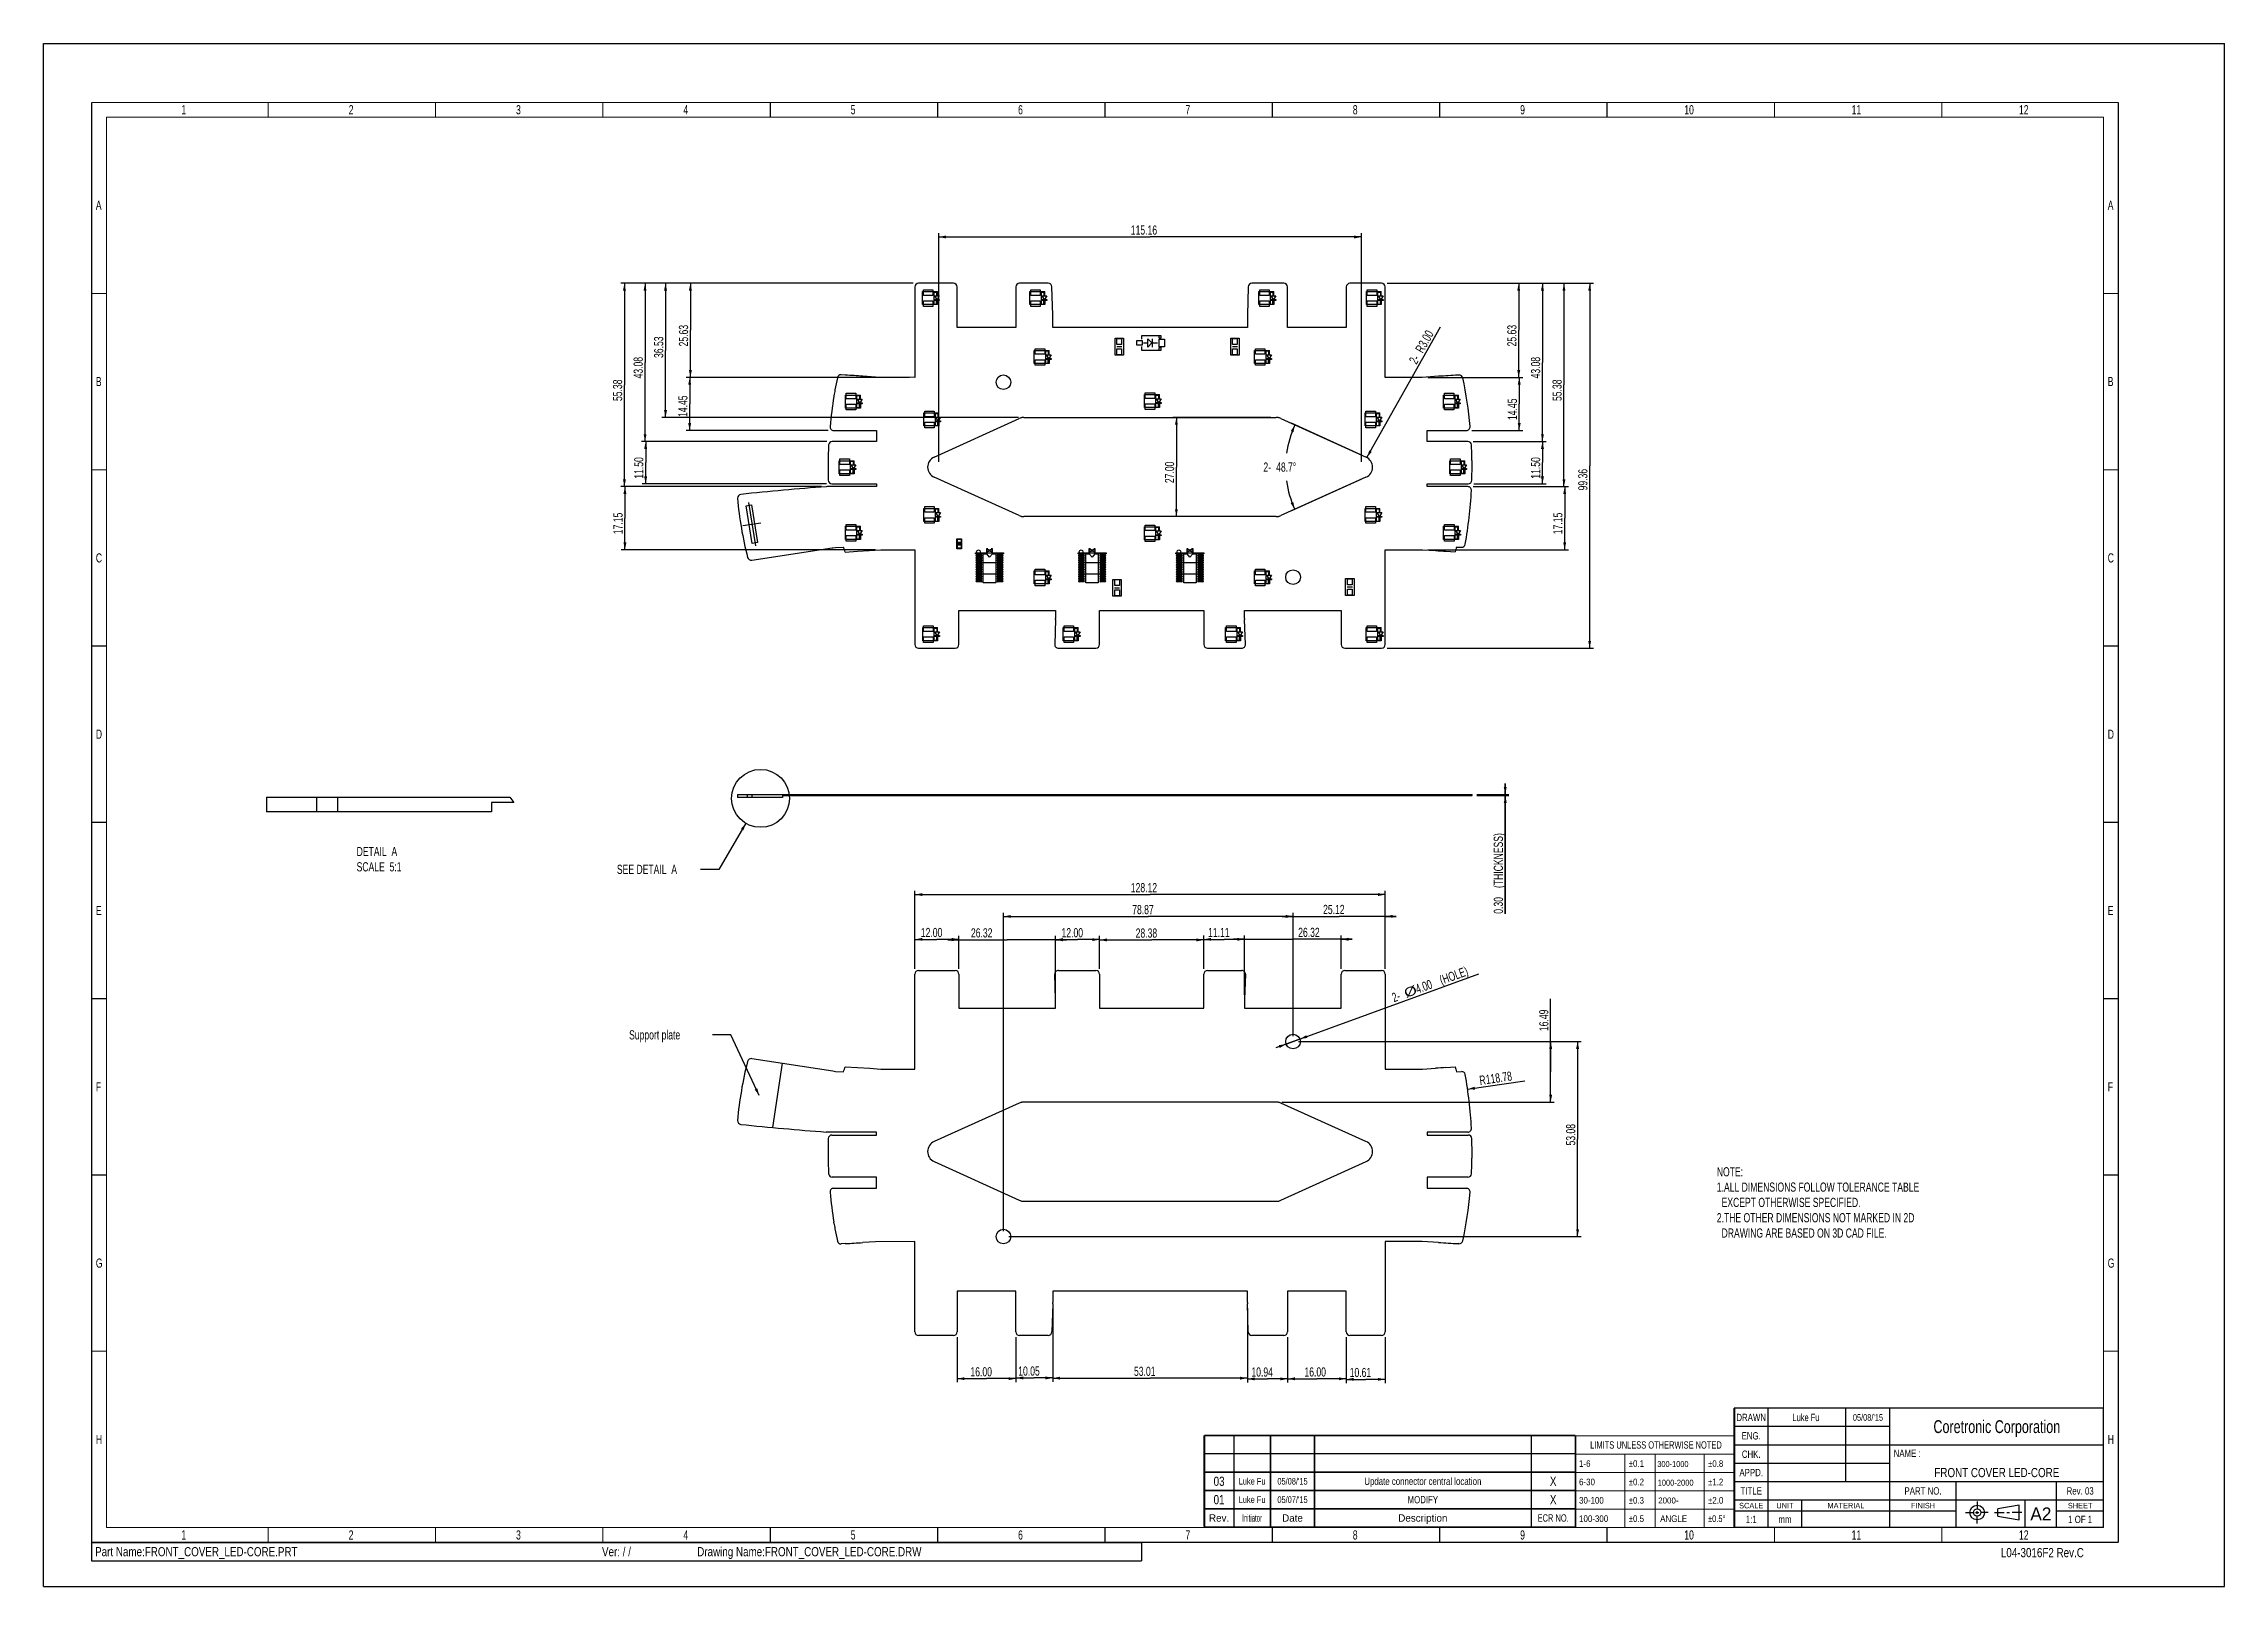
# Model space of a CAD drawing. Extents: x 0 to 594, y 0 to 420.
import ezdxf
from ezdxf.enums import TextEntityAlignment as Align

# ---------------------------------------------------------------- set-up
doc = ezdxf.new("R2010")
doc.units = 0
doc.header["$LTSCALE"] = 32.67
doc.layers.get('0').update_dxf_attribs({"linetype": 'CONTINUOUS'})
doc.layers.add('02___PRT_ALL_AXES', color=7, linetype='CONTINUOUS')
doc.layers.add('03___PRT_ALL_CURVES', color=7, linetype='CONTINUOUS')
doc.styles.get("Standard").update_dxf_attribs({"font": 'txt', "width": 0.7})
doc.styles.add('TEXTSTYLE_1', font='txt', dxfattribs={"width": 0.8})
doc.styles.add('TEXTSTYLE_2', font='txt', dxfattribs={"width": 0.7})
doc.dimstyles.new('DIMSTYLE_1', dxfattribs={"dimtxt": 2.5, "dimasz": 2, "dimexe": 0.18, "dimexo": 0.0625, "dimgap": 0.09, "dimtad": 1, "dimzin": 0, "dimtxsty": 'STANDARD', "dimblk": '_ARROW_FILLED', "dimblk1": '_ARROW_FILLED', "dimblk2": '_ARROW_FILLED', "dimcen": 0.09, "dimazin": 3, "dimtp": 0.01, "dimtm": 0.01, "dimtfac": 1, "dimtofl": 0, "dimtmove": 0, "dimatfit": 3, "dimtolj": 1, "dimtzin": 0})
doc.dimstyles.new('DIMSTYLE_2', dxfattribs={"dimtxt": 2.5, "dimasz": 2, "dimexe": 0.18, "dimexo": 0.0625, "dimgap": 0.09, "dimtad": 1, "dimzin": 0, "dimtxsty": 'STANDARD', "dimblk": '_ARROW_FILLED', "dimblk1": '_ARROW_FILLED', "dimblk2": '_ARROW_FILLED', "dimcen": 0.09, "dimazin": 3, "dimtp": 0.01, "dimtm": 0.01, "dimtfac": 1, "dimtofl": 0, "dimtmove": 0, "dimatfit": 3, "dimtolj": 1, "dimtzin": 0})
doc.dimstyles.new('DIMSTYLE_3', dxfattribs={"dimtxt": 2.5, "dimasz": 2, "dimexe": 0.18, "dimexo": 0.0625, "dimgap": 0.09, "dimtad": 1, "dimzin": 0, "dimtxsty": 'STANDARD', "dimblk": '_ARROW_FILLED', "dimblk1": '_ARROW_FILLED', "dimblk2": '_ARROW_FILLED', "dimcen": 0.09, "dimazin": 3, "dimtp": 0.01, "dimtm": 0.01, "dimtfac": 1, "dimtofl": 0, "dimtmove": 0, "dimatfit": 3, "dimtolj": 1, "dimtzin": 0})
doc.dimstyles.new('DIMSTYLE_4', dxfattribs={"dimtxt": 2.5, "dimasz": 2, "dimexe": 0.18, "dimexo": 0.0625, "dimgap": 0.09, "dimtad": 0, "dimtih": 1, "dimtoh": 1, "dimdec": 1, "dimzin": 0, "dimtxsty": 'STANDARD', "dimblk": '_ARROW_FILLED', "dimblk1": '_ARROW_FILLED', "dimblk2": '_ARROW_FILLED', "dimcen": 0.09, "dimazin": 3, "dimtp": 0.5, "dimtm": 0.5, "dimtfac": 1, "dimtdec": 1, "dimtofl": 0, "dimtmove": 0, "dimatfit": 3, "dimtolj": 1, "dimtzin": 0})

msp = doc.modelspace()

# ---------------------------------------------------------------- texts
at = {"color": 2, "linetype": 'CONTINUOUS'}
for s, height, width, p in [('1', 2.5, 0.7, (37.517, 400.75)), ('2', 2.5, 0.7, (83.1, 400.75)), ('3', 2.5, 0.7, (128.683, 400.75)), ('4', 2.5, 0.7, (174.267, 400.75)), ('5', 2.5, 0.7, (219.85, 400.75)), ('6', 2.5, 0.7, (265.433, 400.75)), ('7', 2.5, 0.7, (311.017, 400.75)), ('8', 2.5, 0.7, (356.6, 400.75)), ('9', 2.5, 0.7, (402.183, 400.75)), ('10', 2.5, 0.7, (446.892, 400.75)), ('11', 2.5, 0.7, (492.475, 400.75)), ('12', 2.5, 0.7, (538.058, 400.75)), ('A', 2.5, 0.7, (14.225, 374.75)), ('A', 2.5, 0.7, (562.225, 374.75)), ('B', 2.5, 0.7, (14.225, 326.75)), ('B', 2.5, 0.7, (562.225, 326.75)), ('C', 2.5, 0.7, (14.225, 278.75)), ('C', 2.5, 0.7, (562.225, 278.75)), ('D', 2.5, 0.7, (14.225, 230.75)), ('D', 2.5, 0.7, (562.225, 230.75)), ('E', 2.5, 0.7, (14.225, 182.75)), ('E', 2.5, 0.7, (562.225, 182.75)), ('Support plate', 2.5, 0.7, (159.476, 148.895)), ('F', 2.5, 0.7, (14.225, 134.75)), ('F', 2.5, 0.7, (562.225, 134.75)), ('G', 2.5, 0.7, (14.225, 86.75)), ('G', 2.5, 0.7, (562.225, 86.75)), ('H', 2.5, 0.7, (14.225, 38.75)), ('NAME :', 2, 0.8, (503.916, 35.233)), ('H', 2.5, 0.7, (562.225, 38.75)), ('1-6', 1.8, 0.9, (418.22, 32.529)), ('300-1000', 1.62, 0.9, (439.532, 32.485)), ('30-100', 1.8, 0.9, (418.22, 22.529)), ('6-30', 1.8, 0.9, (418.22, 27.529)), ('1000-2000', 1.6, 0.8, (439.626, 27.429)), ('100-300', 1.8, 0.9, (418.22, 17.529)), ('ANGLE', 1.8, 0.9, (440.314, 17.529)), ('Made By Willy Tsai 88/3/8', 0.05, 0.8, (17.095, 15.861)), ('1', 2.5, 0.7, (37.517, 12.75)), ('2', 2.5, 0.7, (83.1, 12.75)), ('3', 2.5, 0.7, (128.683, 12.75)), ('4', 2.5, 0.7, (174.267, 12.75)), ('5', 2.5, 0.7, (219.85, 12.75)), ('6', 2.5, 0.7, (265.433, 12.75)), ('7', 2.5, 0.7, (311.017, 12.75)), ('8', 2.5, 0.7, (356.6, 12.75)), ('9', 2.5, 0.7, (402.183, 12.75)), ('10', 2.5, 0.7, (446.892, 12.75)), ('11', 2.5, 0.7, (492.475, 12.75)), ('12', 2.5, 0.7, (538.058, 12.75)), ('L04-3016F2 Rev.C', 2.5, 0.8, (533.122, 7.935))]:
    msp.add_text(s, height=height, dxfattribs=dict(at, width=width)).set_placement(p)
for s, height, width, p in [('DRAWN', 2, 0.8, (465.116, 44.983)), ('ENG.', 2, 0.8, (465.116, 39.983)), ('Luke Fu ', 2, 0.7, (480.316, 44.983)), ("05/08/'15", 1.8, 0.7, (496.916, 45.083)), ('LIMITS UNLESS OTHERWISE NOTED', 2, 0.7, (439.181, 37.5)), ('CHK.', 2, 0.8, (465.116, 34.983)), ('03', 2.5, 0.8, (320.174, 27.365)), ('Update connector central location', 2, 0.8, (375.674, 27.615)), ('X', 2.5, 0.8, (411.174, 27.365)), ('APPD.', 2, 0.8, (465.116, 29.983)), ('FRONT COVER LED-CORE', 2.5, 0.8, (532.016, 29.733)), ('01', 2.5, 0.8, (320.174, 22.365)), ('Luke Fu', 1.8, 0.7, (329.174, 27.715)), ('Luke Fu', 1.8, 0.7, (329.174, 22.715)), ("05/08/'15", 1.8, 0.7, (340.174, 27.715)), ("05/07/'15", 1.8, 0.7, (340.174, 22.715)), ('MODIFY', 2, 0.8, (375.674, 22.615)), ('X', 2.5, 0.8, (411.174, 22.365)), ('TITLE', 2, 0.8, (465.116, 24.983)), ('PART NO.', 2, 0.8, (511.916, 24.983)), ('Rev. 03', 2, 0.8, (554.716, 24.983)), ('Initiator', 2, 0.5, (329.174, 17.615)), ('ECR NO.', 2, 0.7, (411.174, 17.615)), ('SCALE', 1.5, 0.8, (465.116, 21.233)), ('1:1', 2, 0.8, (465.116, 17.233)), ('UNIT', 1.5, 0.8, (474.316, 21.233)), ('mm', 2, 0.8, (474.316, 17.233)), ('MATERIAL', 1.5, 0.8, (490.916, 21.233)), ('FINISH', 1.5, 0.8, (511.916, 21.233)), ('SHEET', 1.5, 0.8, (554.716, 21.233))]:
    msp.add_text(s, height=height, dxfattribs=dict(at, width=width)).set_placement(p, align=Align.CENTER)
at = {"color": 2, "linetype": 'CONTINUOUS', "style": 'TEXTSTYLE_2', "width": 0.729167}
msp.add_text('Coretronic Corporation', height=3.5, dxfattribs=at).set_placement((532.016, 41.733), align=Align.CENTER)
at = {"color": 2, "linetype": 'CONTINUOUS', "style": 'TEXTSTYLE_1'}
for s, width, p in [('%%p0.1', 0.891667, (431.758, 32.529)), ('%%p0.8', 0.891667, (453.351, 32.529)), ('%%p0.2', 0.891667, (431.758, 27.529)), ('%%p0.3', 0.891667, (431.758, 22.529)), ('%%p1.2', 0.891667, (453.351, 27.529)), ('%%p2.0', 0.891667, (453.351, 22.529)), ('%%p0.5', 0.891667, (431.758, 17.529)), ('%%p0.5%%d', 0.846667, (453.351, 17.529))]:
    msp.add_text(s, height=1.8, dxfattribs=dict(at, width=width)).set_placement(p)
at = {"color": 2, "linetype": 'CONTINUOUS'}
msp.add_text('2000-', height=1.62, dxfattribs=at).set_placement((439.782, 22.568))
for s, height, p in [('Rev.', 2, (320.174, 17.615)), ('Date', 2, (340.174, 17.615)), ('Description', 2, (375.674, 17.615)), ('A2', 3.5, (544.016, 17.983))]:
    msp.add_text(s, height=height, dxfattribs=at).set_placement(p, align=Align.CENTER)
at = {"color": 2, "linetype": 'CONTINUOUS', "char_height": 2.5, "attachment_point": 1}
for s, insert, width in [('DETAIL  A\\PSCALE  5:1', (85.259, 201.312), 17.5), ('SEE DETAIL  A', (156.148, 196.454), 22.75), ('NOTE:\\P1.ALL DIMENSIONS FOLLOW TOLERANCE TABLE\\P  EXCEPT OTHERWISE SPECIFIED.\\P2.THE OTHER DIMENSIONS NOT MARKED IN 2D\\P  DRAWING ARE BASED ON 3D CAD FILE.\\P ', (455.749, 114.116), 68.25)]:
    msp.add_mtext(s, dxfattribs=dict(at, insert=insert, width=width))
at = {"color": 2, "linetype": 'CONTINUOUS', "style": 'TEXTSTYLE_1'}
for s, insert, char_height, width, attachment_point in [('1 OF 1', (554.716, 19.233), 2, 9.6, 2), ('Part Name:FRONT_COVER_LED-CORE.PRT', (14.033, 10.691), 2.5, 68, 1), ('Ver: / / ', (156.033, 10.691), 2.5, 18, 2), ('Drawing Name:FRONT_COVER_LED-CORE.DRW', (178.033, 10.691), 2.5, 74, 1)]:
    msp.add_mtext(s, dxfattribs=dict(at, insert=insert, char_height=char_height, width=width, attachment_point=attachment_point))

# ---------------------------------------------------------------- blocks, each defined once
blk = doc.blocks.new('_ARROW_FILLED')
at = {"color": 0, "linetype": 'BYBLOCK'}
blk.add_solid([(0, 0), (-1, 0.2), (-1, -0.2)], dxfattribs=at)
blk = doc.blocks.new('*D0')
at = {"color": 2, "linetype": 'CONTINUOUS'}
for p, q in [((390.41, 215.6), (399.12, 215.6)), ((390.41, 215.3), (399.12, 215.3)), ((398.12, 215.6), (398.12, 218.6)), ((398.12, 218.6), (398.12, 215.45)), ((398.12, 183.11), (398.12, 215.45)), ((398.12, 215.3), (398.12, 183.11))]:
    blk.add_line(p, q, dxfattribs=at)
at = {"color": 2, "linetype": 'CONTINUOUS', "xscale": 2, "yscale": 2, "zscale": 2}
for p, rotation in [((398.12, 215.6), 270), ((398.12, 215.3), 90)]:
    blk.add_blockref('_ARROW_FILLED', p, dxfattribs=dict(at, rotation=rotation))
at = {"color": 2, "linetype": 'CONTINUOUS', "width": 0.7}
for s, p in [('(THICKNESS)', (397.49, 190.11)), ('0.30', (397.49, 183.11))]:
    blk.add_text(s, height=2.5, rotation=90, dxfattribs=at).set_placement(p)
blk = doc.blocks.new('*D1')
at = {"color": 2, "linetype": 'CONTINUOUS'}
for p, q in [((410.49, 140.08), (410.49, 159.92)), ((341.82, 148.32), (411.49, 148.32)), ((410.49, 148.32), (410.49, 140.08)), ((410.49, 131.83), (410.49, 140.08)), ((337.25, 131.83), (411.49, 131.83))]:
    blk.add_line(p, q, dxfattribs=at)
at = {"color": 2, "linetype": 'CONTINUOUS', "xscale": 2, "yscale": 2, "zscale": 2}
for p, rotation in [((410.49, 148.32), 90), ((410.49, 131.83), 270)]:
    blk.add_blockref('_ARROW_FILLED', p, dxfattribs=dict(at, rotation=rotation))
at = {"color": 2, "linetype": 'CONTINUOUS', "width": 0.7}
blk.add_text('16.49', height=2.5, rotation=90, dxfattribs=at).set_placement((409.87, 151.17))
blk = doc.blocks.new('*D2')
at = {"color": 2, "linetype": 'CONTINUOUS'}
for p, q in [((340.32, 182.4), (337.32, 182.4)), ((337.32, 182.4), (352.88, 182.4)), ((340.32, 149.82), (340.32, 183.4)), ((368.44, 182.4), (352.88, 182.4)), ((365.44, 168.16), (365.44, 183.4)), ((365.44, 182.4), (368.44, 182.4))]:
    blk.add_line(p, q, dxfattribs=at)
at = {"color": 2, "linetype": 'CONTINUOUS', "xscale": 2, "yscale": 2, "zscale": 2}
blk.add_blockref('_ARROW_FILLED', (340.32, 182.4), dxfattribs=at)
at = {"color": 2, "linetype": 'CONTINUOUS', "xscale": 2, "yscale": 2, "zscale": 2, "rotation": 180}
blk.add_blockref('_ARROW_FILLED', (365.44, 182.4), dxfattribs=at)
at = {"color": 2, "linetype": 'CONTINUOUS', "width": 0.7}
blk.add_text('25.12', height=2.5, dxfattribs=at).set_placement((348.5, 183.03))
blk = doc.blocks.new('*D3')
at = {"color": 2, "linetype": 'CONTINUOUS'}
for p, q in [((341.82, 148.32), (418.83, 148.32)), ((417.83, 148.32), (417.83, 121.78)), ((417.83, 95.24), (417.83, 121.78)), ((262.95, 95.24), (418.83, 95.24))]:
    blk.add_line(p, q, dxfattribs=at)
at = {"color": 2, "linetype": 'CONTINUOUS', "xscale": 2, "yscale": 2, "zscale": 2}
for p, rotation in [((417.83, 148.32), 90), ((417.83, 95.24), 270)]:
    blk.add_blockref('_ARROW_FILLED', p, dxfattribs=dict(at, rotation=rotation))
at = {"color": 2, "linetype": 'CONTINUOUS', "width": 0.7}
blk.add_text('53.08', height=2.5, rotation=90, dxfattribs=at).set_placement((417.2, 120.02))
blk = doc.blocks.new('*D4')
at = {"color": 2, "linetype": 'CONTINUOUS'}
for p, q in [((261.45, 96.74), (261.45, 183.37)), ((261.45, 182.37), (300.88, 182.37)), ((340.32, 182.37), (300.88, 182.37)), ((340.32, 149.82), (340.32, 183.37))]:
    blk.add_line(p, q, dxfattribs=at)
at = {"color": 2, "linetype": 'CONTINUOUS', "xscale": 2, "yscale": 2, "zscale": 2, "rotation": 180}
blk.add_blockref('_ARROW_FILLED', (261.45, 182.37), dxfattribs=at)
at = {"color": 2, "linetype": 'CONTINUOUS', "xscale": 2, "yscale": 2, "zscale": 2}
blk.add_blockref('_ARROW_FILLED', (340.32, 182.37), dxfattribs=at)
at = {"color": 2, "linetype": 'CONTINUOUS', "width": 0.7}
blk.add_text('78.87', height=2.5, dxfattribs=at).set_placement((296.51, 183))
blk = doc.blocks.new('*D5')
at = {"color": 2, "linetype": 'CONTINUOUS'}
for p, q in [((237.32, 168.16), (237.32, 177.14)), ((237.32, 176.14), (243.32, 176.14)), ((249.32, 176.14), (243.32, 176.14)), ((249.32, 168.16), (249.32, 177.14))]:
    blk.add_line(p, q, dxfattribs=at)
at = {"color": 2, "linetype": 'CONTINUOUS', "xscale": 2, "yscale": 2, "zscale": 2, "rotation": 180}
blk.add_blockref('_ARROW_FILLED', (237.32, 176.14), dxfattribs=at)
at = {"color": 2, "linetype": 'CONTINUOUS', "xscale": 2, "yscale": 2, "zscale": 2}
blk.add_blockref('_ARROW_FILLED', (249.32, 176.14), dxfattribs=at)
at = {"color": 2, "linetype": 'CONTINUOUS', "width": 0.7}
blk.add_text('12.00', height=2.5, dxfattribs=at).set_placement((238.94, 176.76))
blk = doc.blocks.new('*D6')
at = {"color": 2, "linetype": 'CONTINUOUS'}
for p, q in [((249.32, 176.03), (246.32, 176.03)), ((246.32, 176.03), (262.48, 176.03)), ((249.32, 168.16), (249.32, 177.03)), ((278.63, 176.03), (262.48, 176.03)), ((275.63, 158.88), (275.63, 177.03)), ((275.63, 176.03), (278.63, 176.03))]:
    blk.add_line(p, q, dxfattribs=at)
at = {"color": 2, "linetype": 'CONTINUOUS', "xscale": 2, "yscale": 2, "zscale": 2}
blk.add_blockref('_ARROW_FILLED', (249.32, 176.03), dxfattribs=at)
at = {"color": 2, "linetype": 'CONTINUOUS', "xscale": 2, "yscale": 2, "zscale": 2, "rotation": 180}
blk.add_blockref('_ARROW_FILLED', (275.63, 176.03), dxfattribs=at)
at = {"color": 2, "linetype": 'CONTINUOUS', "width": 0.7}
blk.add_text('26.32', height=2.5, dxfattribs=at).set_placement((252.59, 176.66))
blk = doc.blocks.new('*D7')
at = {"color": 2, "linetype": 'CONTINUOUS'}
for p, q in [((287.63, 168.16), (287.63, 176.99)), ((287.63, 175.99), (301.82, 175.99)), ((316.01, 175.99), (301.82, 175.99)), ((316.01, 168.16), (316.01, 176.99))]:
    blk.add_line(p, q, dxfattribs=at)
at = {"color": 2, "linetype": 'CONTINUOUS', "xscale": 2, "yscale": 2, "zscale": 2, "rotation": 180}
blk.add_blockref('_ARROW_FILLED', (287.63, 175.99), dxfattribs=at)
at = {"color": 2, "linetype": 'CONTINUOUS', "xscale": 2, "yscale": 2, "zscale": 2}
blk.add_blockref('_ARROW_FILLED', (316.01, 175.99), dxfattribs=at)
at = {"color": 2, "linetype": 'CONTINUOUS', "width": 0.7}
blk.add_text('28.38', height=2.5, dxfattribs=at).set_placement((297.45, 176.61))
blk = doc.blocks.new('*D8')
at = {"color": 2, "linetype": 'CONTINUOUS'}
for p, q in [((275.63, 161.06), (275.63, 177.08)), ((275.63, 176.08), (281.63, 176.08)), ((287.63, 176.08), (281.63, 176.08)), ((287.63, 168.16), (287.63, 177.08))]:
    blk.add_line(p, q, dxfattribs=at)
at = {"color": 2, "linetype": 'CONTINUOUS', "xscale": 2, "yscale": 2, "zscale": 2, "rotation": 180}
blk.add_blockref('_ARROW_FILLED', (275.63, 176.08), dxfattribs=at)
at = {"color": 2, "linetype": 'CONTINUOUS', "xscale": 2, "yscale": 2, "zscale": 2}
blk.add_blockref('_ARROW_FILLED', (287.63, 176.08), dxfattribs=at)
at = {"color": 2, "linetype": 'CONTINUOUS', "width": 0.7}
blk.add_text('12.00', height=2.5, dxfattribs=at).set_placement((277.26, 176.7))
blk = doc.blocks.new('*D9')
at = {"color": 2, "linetype": 'CONTINUOUS'}
for p, q in [((327.12, 176.17), (324.12, 176.17)), ((324.12, 176.17), (340.28, 176.17)), ((327.12, 161.06), (327.12, 177.17)), ((356.44, 176.17), (340.28, 176.17)), ((353.44, 168.16), (353.44, 177.17)), ((353.44, 176.17), (356.44, 176.17))]:
    blk.add_line(p, q, dxfattribs=at)
at = {"color": 2, "linetype": 'CONTINUOUS', "xscale": 2, "yscale": 2, "zscale": 2}
blk.add_blockref('_ARROW_FILLED', (327.12, 176.17), dxfattribs=at)
at = {"color": 2, "linetype": 'CONTINUOUS', "xscale": 2, "yscale": 2, "zscale": 2, "rotation": 180}
blk.add_blockref('_ARROW_FILLED', (353.44, 176.17), dxfattribs=at)
at = {"color": 2, "linetype": 'CONTINUOUS', "width": 0.7}
blk.add_text('26.32', height=2.5, dxfattribs=at).set_placement((341.72, 176.8))
blk = doc.blocks.new('*D10')
at = {"color": 2, "linetype": 'CONTINUOUS'}
for p, q in [((237.32, 168.16), (237.32, 189.34)), ((237.32, 188.34), (301.38, 188.34)), ((365.44, 188.34), (301.38, 188.34)), ((365.44, 168.16), (365.44, 189.34))]:
    blk.add_line(p, q, dxfattribs=at)
at = {"color": 2, "linetype": 'CONTINUOUS', "xscale": 2, "yscale": 2, "zscale": 2, "rotation": 180}
blk.add_blockref('_ARROW_FILLED', (237.32, 188.34), dxfattribs=at)
at = {"color": 2, "linetype": 'CONTINUOUS', "xscale": 2, "yscale": 2, "zscale": 2}
blk.add_blockref('_ARROW_FILLED', (365.44, 188.34), dxfattribs=at)
at = {"color": 2, "linetype": 'CONTINUOUS', "width": 0.7}
blk.add_text('128.12', height=2.5, dxfattribs=at).set_placement((296.13, 188.97))
blk = doc.blocks.new('*D11')
at = {"color": 2, "linetype": 'CONTINUOUS'}
for p, q in [((316.01, 168.16), (316.01, 177.15)), ((316.01, 176.15), (321.57, 176.15)), ((327.12, 176.15), (321.57, 176.15)), ((327.12, 161.06), (327.12, 177.15))]:
    blk.add_line(p, q, dxfattribs=at)
at = {"color": 2, "linetype": 'CONTINUOUS', "xscale": 2, "yscale": 2, "zscale": 2, "rotation": 180}
blk.add_blockref('_ARROW_FILLED', (316.01, 176.15), dxfattribs=at)
at = {"color": 2, "linetype": 'CONTINUOUS', "xscale": 2, "yscale": 2, "zscale": 2}
blk.add_blockref('_ARROW_FILLED', (327.12, 176.15), dxfattribs=at)
at = {"color": 2, "linetype": 'CONTINUOUS', "width": 0.7}
blk.add_text('11.11', height=2.5, dxfattribs=at).set_placement((317.19, 176.78))
blk = doc.blocks.new('*D12')
at = {"color": 2, "linetype": 'CONTINUOUS'}
for p, q in [((274.87, 75.75), (274.87, 55.68)), ((327.88, 75.75), (327.88, 55.68)), ((274.87, 56.68), (301.38, 56.68)), ((327.88, 56.68), (301.38, 56.68))]:
    blk.add_line(p, q, dxfattribs=at)
at = {"color": 2, "linetype": 'CONTINUOUS', "xscale": 2, "yscale": 2, "zscale": 2, "rotation": 180}
blk.add_blockref('_ARROW_FILLED', (274.87, 56.68), dxfattribs=at)
at = {"color": 2, "linetype": 'CONTINUOUS', "xscale": 2, "yscale": 2, "zscale": 2}
blk.add_blockref('_ARROW_FILLED', (327.88, 56.68), dxfattribs=at)
at = {"color": 2, "linetype": 'CONTINUOUS', "width": 0.7}
blk.add_text('53.01', height=2.5, dxfattribs=at).set_placement((297, 57.3))
blk = doc.blocks.new('*D13')
at = {"color": 2, "linetype": 'CONTINUOUS'}
for p, q in [((274.87, 75.75), (274.87, 55.74)), ((264.82, 67.8), (264.82, 55.74)), ((264.82, 56.74), (269.85, 56.74)), ((274.87, 56.74), (269.85, 56.74))]:
    blk.add_line(p, q, dxfattribs=at)
at = {"color": 2, "linetype": 'CONTINUOUS', "xscale": 2, "yscale": 2, "zscale": 2, "rotation": 180}
blk.add_blockref('_ARROW_FILLED', (264.82, 56.74), dxfattribs=at)
at = {"color": 2, "linetype": 'CONTINUOUS', "xscale": 2, "yscale": 2, "zscale": 2}
blk.add_blockref('_ARROW_FILLED', (274.87, 56.74), dxfattribs=at)
at = {"color": 2, "linetype": 'CONTINUOUS', "width": 0.7}
blk.add_text('10.05', height=2.5, dxfattribs=at).set_placement((265.47, 57.37))
blk = doc.blocks.new('*D14')
at = {"color": 2, "linetype": 'CONTINUOUS'}
for p, q in [((327.88, 75.75), (327.88, 55.48)), ((338.82, 67.8), (338.82, 55.48)), ((327.88, 56.48), (333.35, 56.48)), ((338.82, 56.48), (333.35, 56.48))]:
    blk.add_line(p, q, dxfattribs=at)
at = {"color": 2, "linetype": 'CONTINUOUS', "xscale": 2, "yscale": 2, "zscale": 2, "rotation": 180}
blk.add_blockref('_ARROW_FILLED', (327.88, 56.48), dxfattribs=at)
at = {"color": 2, "linetype": 'CONTINUOUS', "xscale": 2, "yscale": 2, "zscale": 2}
blk.add_blockref('_ARROW_FILLED', (338.82, 56.48), dxfattribs=at)
at = {"color": 2, "linetype": 'CONTINUOUS', "width": 0.7}
blk.add_text('10.94', height=2.5, dxfattribs=at).set_placement((328.98, 57.11))
blk = doc.blocks.new('*D15')
at = {"color": 2, "linetype": 'CONTINUOUS'}
for p, q in [((338.82, 67.8), (338.82, 55.51)), ((354.82, 67.8), (354.82, 55.51)), ((338.82, 56.51), (346.82, 56.51)), ((354.82, 56.51), (346.82, 56.51))]:
    blk.add_line(p, q, dxfattribs=at)
at = {"color": 2, "linetype": 'CONTINUOUS', "xscale": 2, "yscale": 2, "zscale": 2, "rotation": 180}
blk.add_blockref('_ARROW_FILLED', (338.82, 56.51), dxfattribs=at)
at = {"color": 2, "linetype": 'CONTINUOUS', "xscale": 2, "yscale": 2, "zscale": 2}
blk.add_blockref('_ARROW_FILLED', (354.82, 56.51), dxfattribs=at)
at = {"color": 2, "linetype": 'CONTINUOUS', "width": 0.7}
blk.add_text('16.00', height=2.5, dxfattribs=at).set_placement((343.43, 57.13))
blk = doc.blocks.new('*D16')
at = {"color": 2, "linetype": 'CONTINUOUS'}
for p, q in [((354.82, 67.8), (354.82, 55.36)), ((365.44, 67.8), (365.44, 55.36)), ((354.82, 56.36), (360.13, 56.36)), ((365.44, 56.36), (360.13, 56.36))]:
    blk.add_line(p, q, dxfattribs=at)
at = {"color": 2, "linetype": 'CONTINUOUS', "xscale": 2, "yscale": 2, "zscale": 2, "rotation": 180}
blk.add_blockref('_ARROW_FILLED', (354.82, 56.36), dxfattribs=at)
at = {"color": 2, "linetype": 'CONTINUOUS', "xscale": 2, "yscale": 2, "zscale": 2}
blk.add_blockref('_ARROW_FILLED', (365.44, 56.36), dxfattribs=at)
at = {"color": 2, "linetype": 'CONTINUOUS', "width": 0.7}
blk.add_text('10.61', height=2.5, dxfattribs=at).set_placement((355.75, 56.98))
blk = doc.blocks.new('*D17')
at = {"color": 2, "linetype": 'CONTINUOUS'}
for p, q in [((248.82, 67.8), (248.82, 55.55)), ((264.82, 67.8), (264.82, 55.55)), ((248.82, 56.55), (256.82, 56.55)), ((264.82, 56.55), (256.82, 56.55))]:
    blk.add_line(p, q, dxfattribs=at)
at = {"color": 2, "linetype": 'CONTINUOUS', "xscale": 2, "yscale": 2, "zscale": 2, "rotation": 180}
blk.add_blockref('_ARROW_FILLED', (248.82, 56.55), dxfattribs=at)
at = {"color": 2, "linetype": 'CONTINUOUS', "xscale": 2, "yscale": 2, "zscale": 2}
blk.add_blockref('_ARROW_FILLED', (264.82, 56.55), dxfattribs=at)
at = {"color": 2, "linetype": 'CONTINUOUS', "width": 0.7}
blk.add_text('16.00', height=2.5, dxfattribs=at).set_placement((252.45, 57.17))
blk = doc.blocks.new('*D18')
at = {"color": 2, "linetype": 'CONTINUOUS'}
for p, q in [((365.94, 354.76), (422.12, 354.76)), ((421.12, 354.76), (421.12, 305.08)), ((421.12, 255.4), (421.12, 305.08)), ((365.94, 255.4), (422.12, 255.4))]:
    blk.add_line(p, q, dxfattribs=at)
at = {"color": 2, "linetype": 'CONTINUOUS', "xscale": 2, "yscale": 2, "zscale": 2}
for p, rotation in [((421.12, 354.76), 90), ((421.12, 255.4), 270)]:
    blk.add_blockref('_ARROW_FILLED', p, dxfattribs=dict(at, rotation=rotation))
at = {"color": 2, "linetype": 'CONTINUOUS', "width": 0.7}
blk.add_text('99.36', height=2.5, rotation=90, dxfattribs=at).set_placement((420.5, 298.36))
blk = doc.blocks.new('*D19')
at = {"color": 2, "linetype": 'CONTINUOUS'}
for p, q in [((340.32, 148.32), (390.89, 166.76)), ((342.2, 149.01), (340.32, 148.32)), ((342.2, 149.01), (342.2, 149.01)), ((340.32, 148.32), (335.62, 146.61)), ((338.44, 147.63), (340.32, 148.32)), ((338.44, 147.63), (338.44, 147.63))]:
    blk.add_line(p, q, dxfattribs=at)
at = {"color": 2, "linetype": 'CONTINUOUS', "xscale": 2, "yscale": 2, "zscale": 2}
for p, rotation in [((342.2, 149.01), 200.0320590444), ((338.44, 147.63), 20.0320590444)]:
    blk.add_blockref('_ARROW_FILLED', p, dxfattribs=dict(at, rotation=rotation))
at = {"color": 2, "linetype": 'CONTINUOUS'}
for s, width, p in [('(HOLE)', 0.7, (380.81, 163.75)), ('2-', 0.7, (367.81, 159.01)), ('%%c', 1.333333, (371.1, 160.21)), ('4.00', 0.7, (374.23, 161.35))]:
    blk.add_text(s, height=2.5, rotation=20.03081, dxfattribs=dict(at, width=width)).set_placement(p)
blk = doc.blocks.new('*D20')
at = {"color": 2, "linetype": 'CONTINUOUS'}
for p, q in [((365.94, 354.76), (402.79, 354.76)), ((401.79, 354.76), (401.79, 341.95)), ((401.79, 329.13), (401.79, 341.95)), ((377, 329.13), (402.79, 329.13))]:
    blk.add_line(p, q, dxfattribs=at)
at = {"color": 2, "linetype": 'CONTINUOUS', "xscale": 2, "yscale": 2, "zscale": 2}
for p, rotation in [((401.79, 354.76), 90), ((401.79, 329.13), 270)]:
    blk.add_blockref('_ARROW_FILLED', p, dxfattribs=dict(at, rotation=rotation))
at = {"color": 2, "linetype": 'CONTINUOUS', "width": 0.7}
blk.add_text('25.63', height=2.5, rotation=90, dxfattribs=at).set_placement((401.17, 337.57))
blk = doc.blocks.new('*D21')
at = {"color": 2, "linetype": 'CONTINUOUS'}
for p, q in [((377, 329.13), (402.93, 329.13)), ((401.93, 329.13), (401.93, 321.91)), ((401.93, 314.68), (401.93, 321.91)), ((389.06, 314.68), (402.93, 314.68))]:
    blk.add_line(p, q, dxfattribs=at)
at = {"color": 2, "linetype": 'CONTINUOUS', "xscale": 2, "yscale": 2, "zscale": 2}
for p, rotation in [((401.93, 329.13), 90), ((401.93, 314.68), 270)]:
    blk.add_blockref('_ARROW_FILLED', p, dxfattribs=dict(at, rotation=rotation))
at = {"color": 2, "linetype": 'CONTINUOUS', "width": 0.7}
blk.add_text('14.45', height=2.5, rotation=90, dxfattribs=at).set_placement((401.31, 317.53))
blk = doc.blocks.new('*D22')
at = {"color": 2, "linetype": 'CONTINUOUS'}
for p, q in [((365.94, 354.76), (409.26, 354.76)), ((408.26, 354.76), (408.26, 333.22)), ((408.26, 311.68), (408.26, 333.22)), ((389.42, 311.68), (409.26, 311.68))]:
    blk.add_line(p, q, dxfattribs=at)
at = {"color": 2, "linetype": 'CONTINUOUS', "xscale": 2, "yscale": 2, "zscale": 2}
for p, rotation in [((408.26, 354.76), 90), ((408.26, 311.68), 270)]:
    blk.add_blockref('_ARROW_FILLED', p, dxfattribs=dict(at, rotation=rotation))
at = {"color": 2, "linetype": 'CONTINUOUS', "width": 0.7}
blk.add_text('43.08', height=2.5, rotation=90, dxfattribs=at).set_placement((407.63, 328.85))
blk = doc.blocks.new('*D23')
at = {"color": 2, "linetype": 'CONTINUOUS'}
for p, q in [((389.42, 311.68), (409.26, 311.68)), ((408.26, 311.68), (408.26, 305.93)), ((408.26, 300.18), (408.26, 305.93)), ((389.52, 300.18), (409.26, 300.18))]:
    blk.add_line(p, q, dxfattribs=at)
at = {"color": 2, "linetype": 'CONTINUOUS', "xscale": 2, "yscale": 2, "zscale": 2}
for p, rotation in [((408.26, 311.68), 90), ((408.26, 300.18), 270)]:
    blk.add_blockref('_ARROW_FILLED', p, dxfattribs=dict(at, rotation=rotation))
at = {"color": 2, "linetype": 'CONTINUOUS', "width": 0.7}
blk.add_text('11.50', height=2.5, rotation=90, dxfattribs=at).set_placement((407.64, 301.56))
blk = doc.blocks.new('*D24')
at = {"color": 2, "linetype": 'CONTINUOUS'}
for p, q in [((365.94, 354.76), (415.12, 354.76)), ((414.12, 354.76), (414.12, 327.08)), ((414.12, 299.39), (414.12, 327.08)), ((389.41, 299.39), (415.12, 299.39))]:
    blk.add_line(p, q, dxfattribs=at)
at = {"color": 2, "linetype": 'CONTINUOUS', "xscale": 2, "yscale": 2, "zscale": 2}
for p, rotation in [((414.12, 354.76), 90), ((414.12, 299.39), 270)]:
    blk.add_blockref('_ARROW_FILLED', p, dxfattribs=dict(at, rotation=rotation))
at = {"color": 2, "linetype": 'CONTINUOUS', "width": 0.7}
blk.add_text('55.38', height=2.5, rotation=90, dxfattribs=at).set_placement((413.5, 322.7))
blk = doc.blocks.new('*D25')
at = {"color": 2, "linetype": 'CONTINUOUS'}
for p, q in [((389.41, 299.39), (415.31, 299.39)), ((414.31, 299.39), (414.31, 290.81)), ((414.31, 282.23), (414.31, 290.81)), ((377.06, 282.23), (415.31, 282.23))]:
    blk.add_line(p, q, dxfattribs=at)
at = {"color": 2, "linetype": 'CONTINUOUS', "xscale": 2, "yscale": 2, "zscale": 2}
for p, rotation in [((414.31, 299.39), 90), ((414.31, 282.23), 270)]:
    blk.add_blockref('_ARROW_FILLED', p, dxfattribs=dict(at, rotation=rotation))
at = {"color": 2, "linetype": 'CONTINUOUS', "width": 0.7}
blk.add_text('17.15', height=2.5, rotation=90, dxfattribs=at).set_placement((413.68, 286.44))
blk = doc.blocks.new('*D26')
at = {"color": 2, "linetype": 'CONTINUOUS'}
for p, q in [((236.82, 354.76), (162.82, 354.76)), ((163.82, 354.76), (163.82, 333.22)), ((163.82, 311.68), (163.82, 333.22)), ((213.33, 311.68), (162.82, 311.68))]:
    blk.add_line(p, q, dxfattribs=at)
at = {"color": 2, "linetype": 'CONTINUOUS', "xscale": 2, "yscale": 2, "zscale": 2}
for p, rotation in [((163.82, 354.76), 90), ((163.82, 311.68), 270)]:
    blk.add_blockref('_ARROW_FILLED', p, dxfattribs=dict(at, rotation=rotation))
at = {"color": 2, "linetype": 'CONTINUOUS', "width": 0.7}
blk.add_text('43.08', height=2.5, rotation=90, dxfattribs=at).set_placement((163.2, 328.85))
blk = doc.blocks.new('*D27')
at = {"color": 2, "linetype": 'CONTINUOUS'}
for p, q in [((236.82, 354.76), (175.17, 354.76)), ((176.17, 354.76), (176.17, 341.95)), ((176.17, 329.13), (176.17, 341.95)), ((235.82, 329.13), (175.17, 329.13))]:
    blk.add_line(p, q, dxfattribs=at)
at = {"color": 2, "linetype": 'CONTINUOUS', "xscale": 2, "yscale": 2, "zscale": 2}
for p, rotation in [((176.17, 354.76), 90), ((176.17, 329.13), 270)]:
    blk.add_blockref('_ARROW_FILLED', p, dxfattribs=dict(at, rotation=rotation))
at = {"color": 2, "linetype": 'CONTINUOUS', "width": 0.7}
blk.add_text('25.63', height=2.5, rotation=90, dxfattribs=at).set_placement((175.54, 337.57))
blk = doc.blocks.new('*D28')
at = {"color": 2, "linetype": 'CONTINUOUS'}
for p, q in [((235.82, 329.13), (174.98, 329.13)), ((175.98, 329.13), (175.98, 321.91)), ((175.98, 314.68), (175.98, 321.91)), ((213.69, 314.68), (174.98, 314.68))]:
    blk.add_line(p, q, dxfattribs=at)
at = {"color": 2, "linetype": 'CONTINUOUS', "xscale": 2, "yscale": 2, "zscale": 2}
for p, rotation in [((175.98, 329.13), 90), ((175.98, 314.68), 270)]:
    blk.add_blockref('_ARROW_FILLED', p, dxfattribs=dict(at, rotation=rotation))
at = {"color": 2, "linetype": 'CONTINUOUS', "width": 0.7}
blk.add_text('14.45', height=2.5, rotation=90, dxfattribs=at).set_placement((175.36, 318.36))
blk = doc.blocks.new('*D29')
at = {"color": 2, "linetype": 'CONTINUOUS'}
blk.add_line((387.86, 135.35), (403.49, 137.61), dxfattribs=at)
at = {"color": 2, "linetype": 'CONTINUOUS', "xscale": 2, "yscale": 2, "zscale": 2, "rotation": 188.2141024978}
blk.add_blockref('_ARROW_FILLED', (387.86, 135.35), dxfattribs=at)
at = {"color": 2, "linetype": 'CONTINUOUS', "width": 0.7}
for s, p in [('R', (391.28, 136.48)), ('118.78', (393.01, 136.73))]:
    blk.add_text(s, height=2.5, rotation=8.2141, dxfattribs=at).set_placement(p)
blk = doc.blocks.new('*D30')
at = {"color": 2, "linetype": 'CONTINUOUS'}
for p, q in [((213.33, 311.68), (162.99, 311.68)), ((163.99, 311.68), (163.99, 305.93)), ((163.99, 300.18), (163.99, 305.93)), ((213.23, 300.18), (162.99, 300.18))]:
    blk.add_line(p, q, dxfattribs=at)
at = {"color": 2, "linetype": 'CONTINUOUS', "xscale": 2, "yscale": 2, "zscale": 2}
for p, rotation in [((163.99, 311.68), 90), ((163.99, 300.18), 270)]:
    blk.add_blockref('_ARROW_FILLED', p, dxfattribs=dict(at, rotation=rotation))
at = {"color": 2, "linetype": 'CONTINUOUS', "width": 0.7}
blk.add_text('11.50', height=2.5, rotation=90, dxfattribs=at).set_placement((163.36, 301.56))
blk = doc.blocks.new('*D31')
at = {"color": 2, "linetype": 'CONTINUOUS'}
for p, q in [((236.82, 354.76), (157.2, 354.76)), ((158.2, 354.76), (158.2, 327.08)), ((158.2, 299.39), (158.2, 327.08)), ((211.91, 299.39), (157.2, 299.39))]:
    blk.add_line(p, q, dxfattribs=at)
at = {"color": 2, "linetype": 'CONTINUOUS', "xscale": 2, "yscale": 2, "zscale": 2}
for p, rotation in [((158.2, 354.76), 90), ((158.2, 299.39), 270)]:
    blk.add_blockref('_ARROW_FILLED', p, dxfattribs=dict(at, rotation=rotation))
at = {"color": 2, "linetype": 'CONTINUOUS', "width": 0.7}
blk.add_text('55.38', height=2.5, rotation=90, dxfattribs=at).set_placement((157.58, 322.7))
blk = doc.blocks.new('*D32')
at = {"color": 2, "linetype": 'CONTINUOUS'}
for p, q in [((211.91, 299.39), (157.34, 299.39)), ((158.34, 299.39), (158.34, 290.81)), ((158.34, 282.23), (158.34, 290.81)), ((226.58, 282.23), (157.34, 282.23))]:
    blk.add_line(p, q, dxfattribs=at)
at = {"color": 2, "linetype": 'CONTINUOUS', "xscale": 2, "yscale": 2, "zscale": 2}
for p, rotation in [((158.34, 299.39), 90), ((158.34, 282.23), 270)]:
    blk.add_blockref('_ARROW_FILLED', p, dxfattribs=dict(at, rotation=rotation))
at = {"color": 2, "linetype": 'CONTINUOUS', "width": 0.7}
blk.add_text('17.15', height=2.5, rotation=90, dxfattribs=at).set_placement((157.72, 286.44))
blk = doc.blocks.new('*D33')
at = {"color": 2, "linetype": 'CONTINUOUS'}
for p, q in [((334.25, 318.23), (307.55, 318.23)), ((308.55, 318.23), (308.55, 304.73)), ((308.55, 291.23), (308.55, 304.73)), ((334.25, 291.23), (307.55, 291.23))]:
    blk.add_line(p, q, dxfattribs=at)
at = {"color": 2, "linetype": 'CONTINUOUS', "xscale": 2, "yscale": 2, "zscale": 2}
for p, rotation in [((308.55, 318.23), 90), ((308.55, 291.23), 270)]:
    blk.add_blockref('_ARROW_FILLED', p, dxfattribs=dict(at, rotation=rotation))
at = {"color": 2, "linetype": 'CONTINUOUS', "width": 0.7}
blk.add_text('27.00', height=2.5, rotation=90, dxfattribs=at).set_placement((307.93, 300.36))
blk = doc.blocks.new('*D34')
at = {"color": 2, "linetype": 'CONTINUOUS'}
for p, q in [((358.83, 308.03), (339.91, 316.64)), ((358.82, 301.33), (339.87, 292.8))]:
    blk.add_line(p, q, dxfattribs=at)
for start, end in [(155.54801, 172.1764), (187.61681, 204.24707)]:
    blk.add_arc((366.23, 304.67), 27.92, start, end, dxfattribs=at)
for points in [[(340.43, 314.22), (340.82, 316.23), (339.69, 314.53)], [(339.66, 294.91), (340.78, 293.21), (340.4, 295.21)]]:
    blk.add_solid(points, dxfattribs=at)
for s, width, p in [('2-', 0.7, (332.24, 303.47)), ('48.7%%d', 0.693333, (335.74, 303.47))]:
    blk.add_text(s, height=2.5, dxfattribs=dict(at, width=width)).set_placement(p)
blk = doc.blocks.new('*D35')
at = {"color": 2, "linetype": 'CONTINUOUS'}
for p, q in [((243.8, 306.18), (243.8, 368.36)), ((358.96, 306.18), (358.96, 368.36)), ((243.8, 367.36), (301.38, 367.36)), ((358.96, 367.36), (301.38, 367.36))]:
    blk.add_line(p, q, dxfattribs=at)
at = {"color": 2, "linetype": 'CONTINUOUS', "xscale": 2, "yscale": 2, "zscale": 2, "rotation": 180}
blk.add_blockref('_ARROW_FILLED', (243.8, 367.36), dxfattribs=at)
at = {"color": 2, "linetype": 'CONTINUOUS', "xscale": 2, "yscale": 2, "zscale": 2}
blk.add_blockref('_ARROW_FILLED', (358.96, 367.36), dxfattribs=at)
at = {"color": 2, "linetype": 'CONTINUOUS', "width": 0.7}
blk.add_text('115.16', height=2.5, dxfattribs=at).set_placement((296.13, 367.99))
blk = doc.blocks.new('*D36')
at = {"color": 2, "linetype": 'CONTINUOUS'}
blk.add_line((360.43, 307.3), (380.51, 342.86), dxfattribs=at)
at = {"color": 2, "linetype": 'CONTINUOUS', "xscale": 2, "yscale": 2, "zscale": 2, "rotation": 240.5594354116}
blk.add_blockref('_ARROW_FILLED', (360.43, 307.3), dxfattribs=at)
at = {"color": 2, "linetype": 'CONTINUOUS', "width": 0.7}
for s, p in [('3.00', (376.52, 337.07)), ('2-', (373.94, 332.5)), ('R', (375.66, 335.55))]:
    blk.add_text(s, height=2.5, rotation=60.55944, dxfattribs=at).set_placement(p)
blk = doc.blocks.new('*D37')
at = {"color": 2, "linetype": 'CONTINUOUS'}
for p, q in [((236.82, 354.76), (168.4, 354.76)), ((169.4, 354.76), (169.4, 336.5)), ((169.4, 318.23), (169.4, 336.5)), ((265.5, 318.23), (168.4, 318.23))]:
    blk.add_line(p, q, dxfattribs=at)
at = {"color": 2, "linetype": 'CONTINUOUS', "xscale": 2, "yscale": 2, "zscale": 2}
for p, rotation in [((169.4, 354.76), 90), ((169.4, 318.23), 270)]:
    blk.add_blockref('_ARROW_FILLED', p, dxfattribs=dict(at, rotation=rotation))
at = {"color": 2, "linetype": 'CONTINUOUS', "width": 0.7}
blk.add_text('36.53', height=2.5, rotation=90, dxfattribs=at).set_placement((168.78, 334.42))

# ---------------------------------------------------------------- dimensions: what is measured, and where the dimension line sits
at = {"color": 2, "linetype": 'CONTINUOUS'}
for base, p1, p2, picture, middle in [((358.958, 367.364), (243.795, 306.183), (358.958, 306.183), '*D35', (301.377, 369.239)), ((365.436, 188.341), (237.317, 168.162), (365.436, 168.162), '*D10', (301.377, 190.216)), ((249.317, 176.139), (237.317, 168.162), (249.317, 168.162), '*D5', (243.317, 178.014)), ((275.634, 176.031), (249.317, 168.162), (275.634, 158.88), '*D6', (256.96, 177.906)), ((287.634, 176.077), (275.634, 161.056), (287.634, 168.162), '*D8', (281.634, 177.952)), ((316.011, 175.988), (287.634, 168.162), (316.011, 168.162), '*D7', (301.822, 177.863)), ((327.119, 176.152), (316.011, 168.162), (327.119, 161.056), '*D11', (321.565, 178.027)), ((353.436, 176.172), (327.119, 161.056), (353.436, 168.162), '*D9', (346.096, 178.047)), ((274.873, 56.741), (264.822, 67.8), (274.873, 75.754), '*D13', (269.848, 58.616)), ((327.88, 56.678), (274.873, 75.754), (327.88, 75.754), '*D12', (301.377, 58.553)), ((338.822, 56.482), (327.88, 75.754), (338.822, 67.8), '*D14', (333.351, 58.357)), ((264.822, 56.547), (248.822, 67.8), (264.822, 67.8), '*D17', (256.822, 58.422)), ((354.822, 56.509), (338.822, 67.8), (354.822, 67.8), '*D15', (347.805, 58.384)), ((365.436, 56.357), (354.822, 67.8), (365.436, 67.8), '*D16', (360.129, 58.232))]:
    dim = msp.add_linear_dim(base=base, p1=p1, p2=p2, dimstyle='DIMSTYLE_1', dxfattribs=at)
    dim.commit()
    dim.dimension.update_dxf_attribs({"geometry": picture, "text_midpoint": middle, "dimtype": 160})
for base, p1, p2, angle, picture, middle in [((158.2031, 299.3876), (236.8175, 354.7634), (211.9072, 299.3876), 270, '*D31', (156.3281, 327.0755)), ((163.822, 311.683), (236.817, 354.763), (213.331, 311.683), 270, '*D26', (161.947, 333.223)), ((169.402, 318.233), (236.817, 354.763), (265.498, 318.233), 270, '*D37', (167.527, 338.796)), ((176.166, 329.133), (236.817, 354.763), (235.817, 329.133), 270, '*D27', (174.291, 341.948)), ((421.123, 255.401), (365.936, 354.763), (365.936, 255.401), 270, '*D18', (419.248, 302.735)), ((401.793, 329.133), (365.936, 354.763), (376.997, 329.133), 270, '*D20', (399.918, 341.948)), ((408.256, 311.683), (365.936, 354.763), (389.422, 311.683), 270, '*D22', (406.381, 333.223)), ((414.1248, 299.3876), (365.9358, 354.7634), (389.4067, 299.3876), 270, '*D24', (412.2498, 327.0755)), ((175.983, 329.133), (213.693, 314.683), (235.817, 329.133), 90, '*D28', (174.108, 322.739)), ((401.934, 314.683), (376.997, 329.133), (389.06, 314.683), 270, '*D21', (400.059, 321.908)), ((308.551, 291.233), (334.255, 318.233), (334.255, 291.233), 270, '*D33', (306.676, 304.733)), ((163.985, 300.183), (213.331, 311.683), (213.23, 300.183), 270, '*D30', (162.11, 305.933)), ((408.262, 300.183), (389.422, 311.683), (389.524, 300.183), 270, '*D23', (406.387, 305.933)), ((158.3436, 282.2332), (211.9072, 299.3876), (226.5818, 282.2332), 270, '*D32', (156.4686, 290.8104)), ((414.3087, 282.2332), (389.4067, 299.3876), (377.0628, 282.2332), 270, '*D25', (412.4337, 290.8104)), ((261.447, 182.372), (340.317, 149.82), (261.447, 96.74), 180, '*D4', (300.882, 184.247)), ((340.317, 182.404), (365.436, 168.162), (340.317, 149.82), 180, '*D2', (352.877, 184.279)), ((410.491, 148.32), (337.255, 131.83), (341.817, 148.32), 90, '*D1', (408.616, 155.548)), ((417.827, 95.24), (341.817, 148.32), (262.947, 95.24), 270, '*D3', (415.952, 124.392))]:
    dim = msp.add_linear_dim(base=base, p1=p1, p2=p2, angle=angle, dimstyle='DIMSTYLE_1', dxfattribs=at)
    dim.commit()
    dim.dimension.update_dxf_attribs({"geometry": picture, "text_midpoint": middle, "dimtype": 160})
dim = msp.add_radius_dim(center=(358.958, 304.683), mpoint=(360.432, 307.296), text='2-<>', dimstyle='DIMSTYLE_3', dxfattribs=at)
dim.commit()
dim.dimension.update_dxf_attribs({"geometry": '*D36', "text_midpoint": (375.862, 338.448), "dimtype": 164})
dim = msp.add_angular_dim_2l(base=(338.319, 304.72), line1=((358.834, 308.035), (339.912, 316.639)), line2=((339.87, 292.795), (358.822, 301.332)), text='2-<>', dimstyle='DIMSTYLE_4', dxfattribs=at)
dim.commit()
dim.dimension.update_dxf_attribs({"geometry": '*D34', "text_midpoint": (338.319, 304.72), "dimtype": 162})
dim = msp.add_linear_dim(base=(398.117, 215.304), p1=(390.405, 215.604), p2=(390.405, 215.304), angle=270, text='<>(THICKNESS)', dimstyle='DIMSTYLE_1', dxfattribs=at)
dim.commit()
dim.dimension.update_dxf_attribs({"geometry": '*D0', "text_midpoint": (396.242, 196.232), "dimtype": 160})
dim = msp.add_diameter_dim_2p(p1=(342.196, 149.005), p2=(338.438, 147.635), text='2-<>(HOLE)', dimstyle='DIMSTYLE_2', dxfattribs=at)
dim.commit()
dim.dimension.update_dxf_attribs({"geometry": '*D19', "text_midpoint": (378.815, 164.351), "dimtype": 163})
dim = msp.add_radius_dim(center=(270.3, 118.384), mpoint=(387.857, 135.354), dimstyle='DIMSTYLE_3', dxfattribs=at)
dim.commit()
dim.dimension.update_dxf_attribs({"geometry": '*D29', "text_midpoint": (397.161, 138.592), "dimtype": 164})

# ---------------------------------------------------------------- linework, layer by layer
at = {"color": 7, "linetype": 'CONTINUOUS'}
for p, q in [((0, 0), (0, 420)), ((0, 420), (594, 420)), ((594, 0), (594, 420)), ((237.317, 353.763), (237.317, 329.133)), ((247.822, 354.763), (238.317, 354.763)), ((248.822, 342.683), (248.822, 353.763)), ((264.822, 353.763), (264.822, 342.683)), ((273.617, 354.763), (265.822, 354.763)), ((274.869, 346.12), (274.617, 353.796)), ((328.137, 353.796), (327.884, 346.12)), ((337.822, 354.763), (329.136, 354.763)), ((338.822, 342.683), (338.822, 353.763)), ((354.822, 353.763), (354.822, 342.683)), ((364.436, 354.763), (355.822, 354.763)), ((365.436, 329.133), (365.436, 353.763)), ((274.873, 342.683), (274.873, 345.809)), ((327.88, 345.809), (327.88, 342.683)), ((264.822, 342.683), (248.822, 342.683)), ((327.88, 342.683), (274.873, 342.683)), ((354.822, 342.683), (338.822, 342.683)), ((218.364, 329.765), (217.242, 329.833)), ((226.576, 329.24), (223.123, 329.468)), ((237.317, 329.133), (226.576, 329.24)), ((375.497, 329.133), (365.436, 329.133)), ((379.931, 329.429), (375.497, 329.133)), ((385.523, 329.78), (385.28, 329.765)), ((215.284, 324.154), (215.25, 323.946)), ((242.554, 307.414), (265.752, 317.963)), ((266.998, 318.233), (335.755, 318.233)), ((337.002, 317.963), (360.2, 307.414)), ((226.822, 311.683), (214.831, 311.683)), ((215.193, 314.683), (226.822, 314.683)), ((226.822, 314.683), (226.822, 311.683)), ((376.822, 314.683), (387.56, 314.683)), ((376.822, 311.683), (376.822, 314.683)), ((387.922, 311.683), (376.822, 311.683)), ((213.407, 299.388), (213.185, 299.368)), ((226.822, 299.388), (213.407, 299.388)), ((214.73, 300.183), (226.822, 300.183)), ((226.822, 300.183), (226.822, 299.388)), ((265.761, 291.499), (242.563, 301.948)), ((360.19, 301.948), (336.992, 291.499)), ((376.822, 300.183), (388.024, 300.183)), ((376.822, 299.388), (376.822, 300.183)), ((387.907, 299.388), (376.822, 299.388)), ((335.755, 291.233), (266.998, 291.233)), ((192.879, 279.393), (214.772, 282.69)), ((214.772, 282.69), (214.954, 282.718)), ((214.954, 282.718), (215.7, 282.857)), ((215.7, 282.857), (217.894, 282.945)), ((218.307, 281.597), (221.663, 281.809)), ((221.663, 281.809), (228.082, 282.233)), ((228.082, 282.233), (237.317, 282.233)), ((237.317, 282.233), (237.317, 256.401)), ((365.436, 282.233), (375.563, 282.233)), ((365.436, 256.401), (365.436, 282.233)), ((375.563, 282.233), (379.138, 281.993)), ((381.981, 281.809), (384.463, 281.652)), ((384.859, 282.947), (386.186, 282.893)), ((249.317, 256.401), (249.317, 265.683)), ((249.317, 265.683), (275.634, 265.683)), ((275.63, 263.197), (275.414, 256.433)), ((275.634, 265.683), (275.634, 263.508)), ((287.634, 265.683), (316.011, 265.683)), ((287.634, 256.401), (287.634, 265.683)), ((316.011, 265.683), (316.011, 256.401)), ((327.119, 265.683), (353.436, 265.683)), ((327.119, 263.508), (327.119, 265.683)), ((327.339, 256.433), (327.123, 263.197)), ((353.436, 265.683), (353.436, 256.401)), ((238.317, 255.401), (248.317, 255.401)), ((276.414, 255.401), (286.634, 255.401)), ((317.011, 255.401), (326.34, 255.401)), ((354.436, 255.401), (364.436, 255.401)), ((60.667, 214.875), (60.667, 210.875)), ((60.685, 214.875), (126.959, 214.875)), ((74.46, 210.875), (74.46, 214.875)), ((80.044, 214.875), (80.044, 210.875)), ((126.959, 214.875), (128.119, 213.375)), ((189.004, 215.604), (189.004, 214.804)), ((189.007, 215.604), (389.075, 215.604)), ((201.262, 214.804), (189.007, 214.804)), ((191.762, 214.804), (191.762, 215.604)), ((192.879, 215.604), (192.879, 214.804)), ((201.262, 215.304), (201.262, 214.804)), ((201.262, 215.304), (389.075, 215.304)), ((214.736, 215.604), (214.736, 215.304)), ((214.772, 215.604), (214.772, 215.304)), ((214.954, 215.604), (214.954, 215.304)), ((215.7, 215.604), (215.7, 215.304)), ((217.894, 215.604), (217.894, 215.304)), ((218.307, 215.604), (218.307, 215.304)), ((226.137, 215.604), (226.137, 215.304)), ((228.082, 215.604), (228.082, 215.304)), ((237.317, 215.604), (237.317, 215.304)), ((238.317, 215.604), (238.317, 215.304)), ((248.317, 215.604), (248.317, 215.304)), ((249.317, 215.604), (249.317, 215.304)), ((275.414, 215.304), (275.414, 215.604)), ((276.414, 215.604), (276.414, 215.304)), ((286.634, 215.604), (286.634, 215.304)), ((287.634, 215.604), (287.634, 215.304)), ((316.011, 215.604), (316.011, 215.304)), ((317.011, 215.604), (317.011, 215.304)), ((326.34, 215.604), (326.34, 215.304)), ((327.34, 215.304), (327.34, 215.604)), ((353.436, 215.604), (353.436, 215.304)), ((354.436, 215.604), (354.436, 215.304)), ((364.436, 215.604), (364.436, 215.304)), ((365.436, 215.604), (365.436, 215.304)), ((375.563, 215.604), (375.563, 215.304)), ((379.138, 215.604), (379.138, 215.304)), ((381.981, 215.604), (381.981, 215.304)), ((384.463, 215.604), (384.463, 215.304)), ((384.859, 215.604), (384.859, 215.304)), ((386.186, 215.604), (386.186, 215.304)), ((387.21, 215.604), (387.21, 215.304)), ((388.905, 215.604), (388.905, 215.304)), ((389.023, 215.604), (389.023, 215.304)), ((389.076, 215.304), (389.076, 215.604)), ((121.958, 210.875), (60.685, 210.875)), ((128.119, 213.375), (121.958, 213.375)), ((121.958, 213.375), (121.958, 210.875)), ((237.317, 140.83), (237.317, 166.662)), ((238.317, 167.662), (248.317, 167.662)), ((249.317, 166.662), (249.317, 157.38)), ((275.63, 159.866), (275.414, 166.63)), ((276.414, 167.662), (286.634, 167.662)), ((287.634, 166.662), (287.634, 157.38)), ((316.011, 157.38), (316.011, 166.662)), ((317.011, 167.662), (326.34, 167.662)), ((327.339, 166.63), (327.123, 159.866)), ((353.436, 157.38), (353.436, 166.662)), ((354.436, 167.662), (364.436, 167.662)), ((365.436, 166.662), (365.436, 140.83)), ((249.317, 157.38), (275.634, 157.38)), ((275.634, 157.38), (275.634, 159.556)), ((287.634, 157.38), (316.011, 157.38)), ((327.119, 159.556), (327.119, 157.38)), ((327.119, 157.38), (353.436, 157.38)), ((192.879, 143.67), (214.954, 140.345)), ((198.627, 124.91), (201.262, 142.408)), ((214.954, 140.345), (215.7, 140.206)), ((215.7, 140.206), (217.894, 140.118)), ((218.307, 141.467), (225.039, 141.035)), ((225.039, 141.035), (228.082, 140.83)), ((228.082, 140.83), (237.317, 140.83)), ((365.436, 140.83), (375.563, 140.83)), ((375.563, 140.83), (379.138, 141.07)), ((381.981, 141.254), (384.463, 141.411)), ((384.859, 140.117), (386.186, 140.17)), ((265.761, 131.564), (242.563, 121.115)), ((335.755, 131.83), (266.998, 131.83)), ((360.19, 121.115), (336.992, 131.564)), ((213.407, 123.676), (213.185, 123.695)), ((226.822, 123.676), (213.407, 123.676)), ((214.73, 122.88), (226.822, 122.88)), ((226.822, 122.88), (226.822, 123.676)), ((387.907, 123.676), (376.822, 123.676)), ((376.822, 123.676), (376.822, 122.88)), ((376.822, 122.88), (388.024, 122.88)), ((242.554, 115.649), (265.752, 105.101)), ((337.002, 105.101), (360.2, 115.649)), ((226.822, 111.38), (214.831, 111.38)), ((215.193, 108.38), (226.822, 108.38)), ((226.822, 108.38), (226.822, 111.38)), ((387.922, 111.38), (376.822, 111.38)), ((376.822, 111.38), (376.822, 108.38)), ((376.822, 108.38), (387.56, 108.38)), ((266.998, 104.83), (335.755, 104.83)), ((215.284, 98.91), (215.25, 99.117)), ((218.364, 93.298), (217.242, 93.23)), ((226.576, 93.823), (223.123, 93.596)), ((237.317, 93.93), (226.576, 93.823)), ((237.317, 69.3), (237.317, 93.93)), ((375.497, 93.93), (365.436, 93.93)), ((365.436, 93.93), (365.436, 69.3)), ((379.931, 93.634), (375.497, 93.93)), ((385.523, 93.283), (385.28, 93.298)), ((248.822, 80.38), (248.822, 69.3)), ((264.822, 80.38), (248.822, 80.38)), ((264.822, 69.3), (264.822, 80.38)), ((327.88, 80.38), (274.873, 80.38)), ((274.873, 80.38), (274.873, 77.254)), ((327.88, 77.254), (327.88, 80.38)), ((354.822, 80.38), (338.822, 80.38)), ((338.822, 80.38), (338.822, 69.3)), ((354.822, 69.3), (354.822, 80.38)), ((274.869, 76.944), (274.617, 69.267)), ((328.137, 69.267), (327.884, 76.944)), ((247.822, 68.3), (238.317, 68.3)), ((273.617, 68.3), (265.822, 68.3)), ((337.822, 68.3), (329.136, 68.3)), ((364.436, 68.3), (355.822, 68.3)), ((523.516, 20.095), (525.826, 20.095)), ((526.206, 20.095), (527.086, 20.095)), ((526.666, 23.105), (526.666, 20.985)), ((526.666, 19.725), (526.666, 20.475)), ((526.666, 17.075), (526.666, 19.215)), ((529.666, 20.095), (527.566, 20.095)), ((531.374, 20.095), (534.034, 20.095)), ((538.064, 22.095), (532.254, 21.095)), ((532.254, 19.095), (532.254, 21.095)), ((532.254, 19.095), (538.064, 18.095)), ((534.784, 20.095), (535.504, 20.095)), ((538.844, 20.095), (536.214, 20.095)), ((538.064, 18.095), (538.064, 22.095)), ((0, 0), (594, 0))]:
    msp.add_line(p, q, dxfattribs=at)
at = {"color": 2, "linetype": 'CONTINUOUS'}
for p, q in [((191.28, 207.737), (183.898, 195.204)), ((183.898, 195.204), (178.898, 195.204)), ((187.226, 150.145), (182.226, 150.145)), ((194.886, 133.61), (187.226, 150.145)), ((561.116, 48.483), (460.516, 48.483)), ((460.516, 15.983), (460.516, 48.483)), ((469.716, 15.983), (469.716, 48.483)), ((490.916, 28.483), (490.916, 48.483)), ((502.916, 15.983), (502.916, 48.483)), ((561.116, 15.983), (561.116, 48.483)), ((502.916, 43.483), (460.516, 43.483)), ((417.174, 41.115), (316.174, 41.115)), ((316.174, 41.115), (316.174, 16.115)), ((417.174, 36.115), (316.174, 36.115)), ((324.174, 41.115), (324.174, 16.115)), ((334.174, 41.115), (334.174, 16.115)), ((346.174, 41.115), (346.174, 16.115)), ((405.174, 41.115), (405.174, 16.115)), ((417.174, 41.115), (417.174, 16.115)), ((561.116, 38.483), (460.516, 38.483)), ((417.174, 31.115), (316.174, 31.115)), ((502.916, 33.483), (460.516, 33.483)), ((417.174, 26.115), (316.174, 26.115)), ((561.116, 28.483), (460.516, 28.483)), ((520.916, 15.983), (520.916, 28.483)), ((548.316, 15.983), (548.316, 28.483)), ((417.174, 21.115), (316.174, 21.115)), ((561.116, 23.483), (460.516, 23.483)), ((520.916, 20.483), (460.516, 20.483)), ((478.916, 15.983), (478.916, 23.483)), ((539.716, 15.983), (539.716, 23.483)), ((561.116, 20.483), (548.316, 20.483)), ((13.033, 11.941), (299.033, 11.941)), ((13.033, 11.941), (13.033, 6.941)), ((299.033, 11.941), (299.033, 6.941)), ((417.174, 16.115), (316.174, 16.115)), ((561.116, 15.983), (460.516, 15.983)), ((13.033, 6.941), (299.033, 6.941))]:
    msp.add_line(p, q, dxfattribs=at)
at = {"color": 7, "linetype": 'CONTINUOUS', "const_width": 0.3}
for points in [[(13.1, 12), (13.1, 404)], [(565.1, 404), (13.1, 404)], [(565.1, 12), (565.1, 404)], [(17.1, 16), (17.1, 400)], [(561.1, 400), (17.1, 400)], [(561.1, 16), (561.1, 400)], [(460.6, 48.5), (460.6, 16)], [(316.005, 41.141), (316.005, 16.21)], [(316.005, 36.178), (417.351, 36.178)], [(316.143, 41), (460.6, 41)], [(324.217, 41), (324.217, 16)], [(334.113, 41), (334.113, 16)], [(346.082, 41), (346.082, 16)], [(405.152, 41), (405.152, 16)], [(417.351, 16), (417.351, 41)], [(316.005, 31.034), (417.351, 31.034)], [(417.351, 26), (316.005, 26)], [(417.351, 21), (316.005, 21)], [(565.1, 12), (13.1, 12)], [(561.1, 16), (17.1, 16)]]:
    msp.add_lwpolyline(points, dxfattribs=at)
at = {"color": 5, "linetype": 'CONTINUOUS', "const_width": 0.3}
for points in [[(61.183, 400), (61.183, 404)], [(106.767, 400), (106.767, 404)], [(152.35, 400), (152.35, 404)], [(197.933, 400), (197.933, 404)], [(243.517, 400), (243.517, 404)], [(289.1, 400), (289.1, 404)], [(334.683, 400), (334.683, 404)], [(380.267, 400), (380.267, 404)], [(425.85, 400), (425.85, 404)], [(471.433, 400), (471.433, 404)], [(517.017, 400), (517.017, 404)], [(17.1, 352), (13.1, 352)], [(565.1, 352), (561.1, 352)], [(17.1, 304), (13.1, 304)], [(565.1, 304), (561.1, 304)], [(17.1, 256), (13.1, 256)], [(565.1, 256), (561.1, 256)], [(17.1, 208), (13.1, 208)], [(565.1, 208), (561.1, 208)], [(17.1, 160), (13.1, 160)], [(565.1, 160), (561.1, 160)], [(17.1, 112), (13.1, 112)], [(565.1, 112), (561.1, 112)], [(17.1, 64), (13.1, 64)], [(565.1, 64), (561.1, 64)], [(417.351, 36), (460.6, 36)], [(430.663, 36), (430.663, 16)], [(438.976, 36), (438.976, 16)], [(452.288, 36), (452.288, 16)], [(417.351, 31), (460.6, 31)], [(417.351, 26), (460.6, 26)], [(417.351, 21), (460.6, 21)], [(61.183, 12), (61.183, 16)], [(106.767, 12), (106.767, 16)], [(152.35, 12), (152.35, 16)], [(197.933, 12), (197.933, 16)], [(243.517, 12), (243.517, 16)], [(289.1, 12), (289.1, 16)], [(334.683, 12), (334.683, 16)], [(380.267, 12), (380.267, 16)], [(425.85, 12), (425.85, 16)], [(471.433, 12), (471.433, 16)], [(517.017, 12), (517.017, 16)]]:
    msp.add_lwpolyline(points, dxfattribs=at)
at = {"color": 2, "linetype": 'CONTINUOUS'}
msp.add_circle((195.282, 214.53), 7.883, dxfattribs=at)
at = {"color": 7, "linetype": 'CONTINUOUS'}
for radius in [2, 1]:
    msp.add_circle((526.666, 20.095), radius, dxfattribs=at)
for centre, radius, start, end in [((238.317, 353.763), 1, 89.998099, 180.001901), ((247.822, 353.763), 1, 359.996045, 90.003955), ((265.822, 353.763), 1, 89.997708, 180.002292), ((273.617, 353.763), 1, 1.879422, 89.99993), ((329.136, 353.763), 1, 89.99623, 178.124418), ((337.822, 353.763), 1, 359.998197, 90.001803), ((355.822, 353.763), 1, 90.002892, 179.997108), ((364.436, 353.763), 1, 359.998686, 90.001314), ((262.297, 345.8), 12.576, 0.041826, 1.457243), ((340.457, 345.8), 12.576, 178.542757, 179.958174), ((331.922, 304.771), 118.238, 168.15552, 169.78859), ((217.181, 328.835), 1, 86.52314, 168.160654), ((139.674, -966.599), 1298.75, 86.31599, 86.526358), ((463.618, -960.241), 1292.383, 93.47512, 93.712754), ((385.583, 328.782), 1, 11.812994, 93.46782), ((270.428, 304.704), 118.646, 5.355003, 11.809842), ((332.597, 304.675), 118.919, 170.673717, 174.64323), ((331.839, 304.813), 118.149, 169.801302, 170.578398), ((215.193, 315.683), 1, 174.635304, 270.004748), ((267.01, 315.204), 3.032, 106.388716, 114.525421), ((266.99, 315.268), 2.965, 99.681407, 106.310555), ((266.988, 315.259), 2.974, 98.088157, 99.673573), ((266.992, 315.233), 3, 94.017832, 98.106942), ((266.998, 315.173), 3.06, 89.989252, 94.043995), ((335.756, 315.173), 3.06, 85.955961, 90.015515), ((335.761, 315.233), 3, 81.888275, 85.972573), ((335.766, 315.259), 2.974, 80.326427, 81.911843), ((335.763, 315.268), 2.965, 73.689445, 80.318593), ((335.743, 315.204), 3.032, 65.474464, 73.611399), ((387.56, 315.683), 1, 270.001004, 5.358944), ((332.302, 304.684), 118.624, 177.076364, 181.705463), ((214.831, 310.683), 1, 90.000462, 177.071127), ((387.922, 310.683), 1, 2.929664, 89.998747), ((270.282, 304.68), 118.794, 1.960571, 2.921362), ((243.795, 304.683), 3, 114.451152, 245.751193), ((358.958, 304.683), 3, 294.247601, 65.544729), ((270.374, 304.627), 118.704, 1.794383, 1.987645), ((270.546, 304.692), 118.53, 1.252424, 1.765334), ((270.792, 304.685), 118.283, 358.288844, 0.613139), ((270.724, 304.677), 118.352, 0.617089, 1.262009), ((190.004, 296.299), 1, 95.955253, 184.893589), ((270.484, -475.212), 776.697, 94.230691, 95.955253), ((214.73, 301.183), 1, 181.705854, 269.993316), ((270.3, 304.679), 118.775, 349.834468, 356.937878), ((387.907, 298.388), 1, 356.939858, 90.007714), ((388.023, 301.183), 1, 270.004519, 358.296311), ((285.604, 304.484), 96.95, 184.893589, 194.547897), ((267.009, 294.262), 3.032, 245.695614, 253.767084), ((266.99, 294.206), 2.973, 253.810957, 256.052067), ((266.992, 294.199), 2.966, 255.99161, 260.332943), ((266.996, 294.207), 2.975, 260.251601, 261.821362), ((266.994, 294.233), 3, 261.928075, 265.982477), ((267, 294.293), 3.06, 265.955351, 269.978018), ((335.754, 294.293), 3.06, 270.021982, 274.044649), ((335.759, 294.233), 3, 274.017523, 278.072266), ((335.768, 294.209), 2.975, 277.972584, 279.546818), ((335.761, 294.199), 2.966, 279.690888, 284.00839), ((335.763, 294.206), 2.973, 283.947933, 286.189043), ((335.744, 294.262), 3.032, 286.232916, 294.304386), ((192.73, 280.382), 1, 194.547897, 278.564605), ((-39.144, 203.659), 268.989, 16.842512, 17.142915), ((458.93, 1496.976), 1217.6, 266.24257, 266.376643), ((641.891, 203.657), 268.984, 162.85588, 163.144193), ((386.226, 283.893), 1, 267.691364, 349.832349), ((262.685, 263.522), 12.949, 358.563154, 359.937778), ((340.069, 263.522), 12.949, 180.062222, 181.436846), ((238.318, 256.401), 1, 180.002402, 269.997598), ((248.317, 256.401), 1, 270.003185, 359.996815), ((276.414, 256.401), 1, 178.169154, 269.997079), ((286.634, 256.401), 1, 270.003283, 359.996717), ((317.011, 256.401), 1, 180.003772, 269.996228), ((326.34, 256.401), 1, 270.002629, 1.831138), ((354.436, 256.401), 1, 180.004457, 269.995543), ((364.436, 256.401), 1, 270.001229, 359.998771), ((238.318, 166.662), 1, 90.002402, 179.997598), ((248.317, 166.662), 1, 0.003185, 89.996815), ((276.414, 166.662), 1, 90.002921, 181.830846), ((286.634, 166.662), 1, 0.003283, 89.996717), ((317.011, 166.662), 1, 90.003772, 179.996228), ((326.34, 166.662), 1, 358.168862, 89.997371), ((354.436, 166.662), 1, 90.004457, 179.995543), ((364.436, 166.662), 1, 0.001229, 89.998771), ((262.685, 159.542), 12.949, 0.062222, 1.436846), ((340.069, 159.542), 12.949, 178.563154, 179.937778), ((285.604, 118.58), 96.95, 165.452103, 175.106411), ((192.73, 142.681), 1, 81.435395, 165.452103), ((-39.144, 219.404), 268.989, 342.857085, 343.157488), ((458.93, -1073.913), 1217.6, 93.623357, 93.75743), ((641.891, 219.407), 268.984, 196.855807, 197.14412), ((386.226, 139.171), 1, 10.167651, 92.308636), ((270.3, 118.384), 118.775, 3.062122, 10.165532), ((267.009, 128.801), 3.032, 106.232916, 114.304386), ((266.99, 128.857), 2.973, 103.947933, 106.189043), ((266.992, 128.865), 2.966, 99.667057, 104.00839), ((266.996, 128.856), 2.975, 98.178638, 99.748399), ((266.994, 128.83), 3, 94.017523, 98.071925), ((267, 128.77), 3.06, 90.021982, 94.044649), ((335.754, 128.77), 3.06, 85.955351, 89.978018), ((335.759, 128.83), 3, 81.927734, 85.982477), ((335.768, 128.854), 2.975, 80.453182, 82.027416), ((335.761, 128.865), 2.966, 75.99161, 80.309112), ((335.763, 128.857), 2.973, 73.810957, 76.052067), ((335.744, 128.801), 3.032, 65.695614, 73.767084), ((190.004, 126.765), 1, 175.106411, 264.044747), ((270.484, 898.275), 776.697, 264.044747, 265.769309), ((332.302, 118.379), 118.624, 178.294537, 182.923636), ((214.73, 121.88), 1, 90.006684, 178.294146), ((243.795, 118.38), 3, 114.248807, 245.548848), ((358.958, 118.38), 3, 294.455271, 65.752399), ((387.907, 124.676), 1, 269.992286, 3.060142), ((388.023, 121.88), 1, 1.703689, 89.995481), ((270.792, 118.378), 118.283, 359.386861, 1.711156), ((270.282, 118.383), 118.794, 357.078638, 358.039429), ((270.374, 118.436), 118.704, 358.012355, 358.205617), ((270.546, 118.371), 118.53, 358.234666, 358.747576), ((270.724, 118.387), 118.352, 358.737991, 359.382911), ((214.831, 112.38), 1, 182.928873, 269.999538), ((215.193, 107.38), 1, 89.995252, 185.364696), ((332.597, 118.388), 118.919, 185.35677, 189.326283), ((270.428, 118.359), 118.646, 348.190158, 354.644997), ((387.56, 107.38), 1, 354.641056, 89.998996), ((387.922, 112.38), 1, 270.001253, 357.070336), ((267.01, 107.859), 3.032, 245.474579, 253.611284), ((266.99, 107.795), 2.965, 253.689445, 260.318593), ((266.988, 107.805), 2.974, 260.326427, 261.911843), ((266.992, 107.83), 3, 261.893058, 265.982168), ((266.998, 107.891), 3.06, 265.956005, 270.010748), ((335.756, 107.891), 3.06, 269.984485, 274.044039), ((335.761, 107.83), 3, 274.027427, 278.111725), ((335.766, 107.805), 2.974, 278.088157, 279.673573), ((335.763, 107.795), 2.965, 279.681407, 286.310555), ((335.743, 107.859), 3.032, 286.388601, 294.525536), ((331.839, 118.25), 118.149, 189.421602, 190.198698), ((331.922, 118.292), 118.238, 190.21141, 191.84448), ((217.181, 94.228), 1, 191.839346, 273.47686), ((139.674, 1389.662), 1298.75, 273.473642, 273.68401), ((463.618, 1383.305), 1292.383, 266.287246, 266.52488), ((385.583, 94.281), 1, 266.53218, 348.187006), ((262.297, 77.264), 12.576, 358.542757, 359.958174), ((340.457, 77.264), 12.576, 180.041826, 181.457243), ((238.317, 69.3), 1, 179.998099, 270.001901), ((247.822, 69.3), 1, 269.996045, 0.003955), ((265.822, 69.3), 1, 179.997708, 270.002292), ((273.617, 69.3), 1, 270.00007, 358.120578), ((329.136, 69.3), 1, 181.875582, 270.00377), ((337.822, 69.3), 1, 269.998197, 0.001803), ((355.822, 69.3), 1, 180.002892, 269.997108), ((364.436, 69.3), 1, 269.998686, 0.001314)]:
    msp.add_arc(centre, radius, start, end, dxfattribs=at)
at = {"color": 2, "linetype": 'CONTINUOUS'}
for points in [[(190.61, 205.811), (191.28, 207.737), (189.921, 206.217)], [(193.682, 135.257), (194.886, 133.61), (194.408, 135.593)]]:
    msp.add_solid(points, dxfattribs=at)
at = {"layer": '02___PRT_ALL_AXES', "color": 7, "linetype": 'CONTINUOUS'}
for centre in [(261.447, 327.823), (340.317, 274.743), (340.317, 148.32), (261.447, 95.24)]:
    msp.add_circle(centre, 2, dxfattribs=at)
at = {"layer": '03___PRT_ALL_CURVES', "color": 4, "linetype": 'CONTINUOUS'}
for p, q in [((239.404, 348.938), (239.404, 352.494)), ((239.404, 352.494), (243.468, 352.494)), ((239.632, 351.454), (239.632, 352.978)), ((239.632, 352.978), (242.223, 352.978)), ((242.223, 351.454), (239.632, 351.454)), ((242.223, 352.978), (242.223, 351.454)), ((242.452, 352.494), (242.452, 348.938)), ((242.452, 352.367), (243.214, 352.367)), ((243.341, 350.335), (242.706, 351.351)), ((242.706, 351.351), (243.976, 351.351)), ((243.214, 352.367), (243.214, 351.351)), ((243.976, 351.351), (243.341, 350.335)), ((243.468, 351.351), (243.468, 352.494)), ((268.663, 348.938), (268.663, 352.494)), ((268.663, 352.494), (272.727, 352.494)), ((268.891, 351.454), (268.891, 352.978)), ((268.891, 352.978), (271.482, 352.978)), ((271.482, 351.454), (268.891, 351.454)), ((271.482, 352.978), (271.482, 351.454)), ((271.711, 352.494), (271.711, 348.938)), ((271.711, 352.367), (272.473, 352.367)), ((272.6, 350.335), (271.965, 351.351)), ((271.965, 351.351), (273.235, 351.351)), ((272.473, 352.367), (272.473, 351.351)), ((273.235, 351.351), (272.6, 350.335)), ((272.727, 351.351), (272.727, 352.494)), ((331.042, 348.938), (331.042, 352.494)), ((331.042, 352.494), (335.106, 352.494)), ((331.271, 351.454), (331.271, 352.978)), ((331.271, 352.978), (333.862, 352.978)), ((333.862, 351.454), (331.271, 351.454)), ((333.862, 352.978), (333.862, 351.454)), ((334.09, 352.494), (334.09, 348.938)), ((334.09, 352.367), (334.852, 352.367)), ((334.344, 351.351), (335.614, 351.351)), ((334.979, 350.335), (334.344, 351.351)), ((334.852, 352.367), (334.852, 351.351)), ((335.614, 351.351), (334.979, 350.335)), ((335.106, 351.351), (335.106, 352.494)), ((360.301, 352.494), (364.365, 352.494)), ((360.301, 348.938), (360.301, 352.494)), ((360.53, 352.978), (363.121, 352.978)), ((360.53, 351.454), (360.53, 352.978)), ((363.121, 351.454), (360.53, 351.454)), ((363.121, 352.978), (363.121, 351.454)), ((363.349, 352.494), (363.349, 348.938)), ((363.349, 352.367), (364.111, 352.367)), ((363.603, 351.351), (364.873, 351.351)), ((364.238, 350.335), (363.603, 351.351)), ((364.111, 352.367), (364.111, 351.351)), ((364.873, 351.351), (364.238, 350.335)), ((364.365, 351.351), (364.365, 352.494)), ((243.468, 348.938), (239.404, 348.938)), ((239.632, 348.454), (239.632, 349.978)), ((239.632, 349.978), (242.223, 349.978)), ((242.223, 348.454), (239.632, 348.454)), ((242.223, 349.978), (242.223, 348.454)), ((242.452, 349.065), (243.214, 349.065)), ((242.706, 350.081), (242.706, 350.335)), ((242.706, 350.335), (243.976, 350.335)), ((243.976, 350.081), (242.706, 350.081)), ((243.214, 349.065), (243.214, 350.081)), ((243.468, 350.081), (243.468, 348.938)), ((243.976, 350.335), (243.976, 350.081)), ((272.727, 348.938), (268.663, 348.938)), ((268.891, 348.454), (268.891, 349.978)), ((268.891, 349.978), (271.482, 349.978)), ((271.482, 348.454), (268.891, 348.454)), ((271.482, 349.978), (271.482, 348.454)), ((271.711, 349.065), (272.473, 349.065)), ((271.965, 350.081), (271.965, 350.335)), ((271.965, 350.335), (273.235, 350.335)), ((273.235, 350.081), (271.965, 350.081)), ((272.473, 349.065), (272.473, 350.081)), ((272.727, 350.081), (272.727, 348.938)), ((273.235, 350.335), (273.235, 350.081)), ((335.106, 348.938), (331.042, 348.938)), ((331.271, 348.454), (331.271, 349.978)), ((331.271, 349.978), (333.862, 349.978)), ((333.862, 348.454), (331.271, 348.454)), ((333.862, 349.978), (333.862, 348.454)), ((334.09, 349.065), (334.852, 349.065)), ((334.344, 350.081), (334.344, 350.335)), ((334.344, 350.335), (335.614, 350.335)), ((335.614, 350.081), (334.344, 350.081)), ((334.852, 349.065), (334.852, 350.081)), ((335.106, 350.081), (335.106, 348.938)), ((335.614, 350.335), (335.614, 350.081)), ((364.365, 348.938), (360.301, 348.938)), ((360.53, 349.978), (363.121, 349.978)), ((360.53, 348.454), (360.53, 349.978)), ((363.121, 348.454), (360.53, 348.454)), ((363.121, 349.978), (363.121, 348.454)), ((363.349, 349.065), (364.111, 349.065)), ((363.603, 350.335), (364.873, 350.335)), ((363.603, 350.081), (363.603, 350.335)), ((364.873, 350.081), (363.603, 350.081)), ((364.111, 349.065), (364.111, 350.081)), ((364.365, 350.081), (364.365, 348.938)), ((364.873, 350.335), (364.873, 350.081)), ((291.851, 335.218), (291.851, 339.79)), ((291.851, 339.79), (294.137, 339.79)), ((292.359, 338.075), (292.359, 339.726)), ((292.359, 339.726), (293.629, 339.726)), ((293.629, 339.726), (293.629, 338.075)), ((294.137, 339.79), (294.137, 335.218)), ((297.729, 337.872), (297.729, 339.167)), ((297.729, 339.167), (299.228, 339.167)), ((299.116, 339.536), (299.116, 340.552)), ((299.116, 340.552), (304.323, 340.552)), ((299.228, 339.167), (299.228, 337.872)), ((300.767, 337.377), (300.767, 339.663)), ((301.829, 338.52), (300.767, 339.663)), ((301.91, 339.663), (301.91, 337.377)), ((303.815, 339.79), (303.815, 340.552)), ((304.323, 339.79), (303.815, 339.79)), ((303.829, 337.465), (303.829, 339.574)), ((303.829, 339.574), (305.328, 339.574)), ((304.323, 340.552), (304.323, 339.79)), ((305.328, 339.574), (305.328, 337.465)), ((323.347, 335.218), (323.347, 339.79)), ((323.347, 339.79), (325.633, 339.79)), ((323.855, 338.075), (323.855, 339.726)), ((323.855, 339.726), (325.125, 339.726)), ((325.125, 339.726), (325.125, 338.075)), ((325.633, 339.79), (325.633, 335.218)), ((269.85, 332.905), (269.85, 336.461)), ((269.85, 336.461), (273.914, 336.461)), ((273.914, 332.905), (269.85, 332.905)), ((270.078, 335.421), (270.078, 336.945)), ((270.078, 336.945), (272.669, 336.945)), ((272.669, 335.421), (270.078, 335.421)), ((270.078, 332.421), (270.078, 333.945)), ((270.078, 333.945), (272.669, 333.945)), ((272.669, 336.945), (272.669, 335.421)), ((272.669, 333.945), (272.669, 332.421)), ((272.898, 336.461), (272.898, 332.905)), ((272.898, 336.334), (273.66, 336.334)), ((272.898, 333.032), (273.66, 333.032)), ((273.787, 334.302), (273.152, 335.318)), ((273.152, 335.318), (274.422, 335.318)), ((273.152, 334.048), (273.152, 334.302)), ((273.152, 334.302), (274.422, 334.302)), ((274.422, 334.048), (273.152, 334.048)), ((273.66, 336.334), (273.66, 335.318)), ((273.66, 333.032), (273.66, 334.048)), ((274.422, 335.318), (273.787, 334.302)), ((273.914, 335.318), (273.914, 336.461)), ((273.914, 334.048), (273.914, 332.905)), ((274.422, 334.302), (274.422, 334.048)), ((294.137, 335.218), (291.851, 335.218)), ((292.296, 337.504), (293.693, 337.504)), ((293.629, 338.075), (292.359, 338.075)), ((292.359, 335.281), (292.359, 336.932)), ((292.359, 336.932), (293.629, 336.932)), ((293.629, 335.281), (292.359, 335.281)), ((293.629, 336.932), (293.629, 335.281)), ((299.228, 337.872), (297.729, 337.872)), ((299.116, 336.488), (299.116, 337.504)), ((304.323, 336.488), (299.116, 336.488)), ((299.624, 338.52), (300.767, 338.52)), ((300.767, 337.377), (301.829, 338.52)), ((301.91, 338.52), (303.434, 338.52)), ((303.815, 336.488), (303.815, 337.25)), ((303.815, 337.25), (304.323, 337.25)), ((305.328, 337.465), (303.829, 337.465)), ((304.323, 337.25), (304.323, 336.488)), ((325.633, 335.218), (323.347, 335.218)), ((323.792, 337.504), (325.189, 337.504)), ((325.125, 338.075), (323.855, 338.075)), ((323.855, 335.281), (323.855, 336.932)), ((323.855, 336.932), (325.125, 336.932)), ((325.125, 335.281), (323.855, 335.281)), ((325.125, 336.932), (325.125, 335.281)), ((329.856, 336.461), (333.92, 336.461)), ((329.856, 332.905), (329.856, 336.461)), ((333.92, 332.905), (329.856, 332.905)), ((330.084, 336.945), (332.675, 336.945)), ((330.084, 335.421), (330.084, 336.945)), ((332.675, 335.421), (330.084, 335.421)), ((330.084, 333.945), (332.675, 333.945)), ((330.084, 332.421), (330.084, 333.945)), ((332.675, 336.945), (332.675, 335.421)), ((332.675, 333.945), (332.675, 332.421)), ((332.904, 336.461), (332.904, 332.905)), ((332.904, 336.334), (333.666, 336.334)), ((332.904, 333.032), (333.666, 333.032)), ((333.158, 335.318), (334.428, 335.318)), ((333.793, 334.302), (333.158, 335.318)), ((333.158, 334.302), (334.428, 334.302)), ((333.158, 334.048), (333.158, 334.302)), ((334.428, 334.048), (333.158, 334.048)), ((333.666, 336.334), (333.666, 335.318)), ((333.666, 333.032), (333.666, 334.048)), ((334.428, 335.318), (333.793, 334.302)), ((333.92, 335.318), (333.92, 336.461)), ((333.92, 334.048), (333.92, 332.905)), ((334.428, 334.302), (334.428, 334.048)), ((272.669, 332.421), (270.078, 332.421)), ((332.675, 332.421), (330.084, 332.421)), ((218.398, 320.769), (218.398, 324.325)), ((218.398, 324.325), (222.462, 324.325)), ((222.462, 320.769), (218.398, 320.769)), ((218.627, 323.285), (218.627, 324.809)), ((218.627, 324.809), (221.218, 324.809)), ((221.218, 323.285), (218.627, 323.285)), ((218.627, 320.284), (218.627, 321.808)), ((218.627, 321.808), (221.218, 321.808)), ((221.218, 324.809), (221.218, 323.285)), ((221.218, 321.808), (221.218, 320.284)), ((221.446, 324.325), (221.446, 320.769)), ((221.446, 324.198), (222.208, 324.198)), ((221.446, 320.896), (222.208, 320.896)), ((222.335, 322.166), (221.7, 323.182)), ((221.7, 323.182), (222.97, 323.182)), ((221.7, 321.912), (221.7, 322.166)), ((221.7, 322.166), (222.97, 322.166)), ((222.97, 321.912), (221.7, 321.912)), ((222.208, 324.198), (222.208, 323.182)), ((222.208, 320.896), (222.208, 321.912)), ((222.97, 323.182), (222.335, 322.166)), ((222.462, 323.182), (222.462, 324.325)), ((222.462, 321.912), (222.462, 320.769)), ((222.97, 322.166), (222.97, 321.912)), ((299.853, 320.905), (299.853, 324.461)), ((299.853, 324.461), (303.917, 324.461)), ((303.917, 320.905), (299.853, 320.905)), ((300.081, 323.421), (300.081, 324.945)), ((300.081, 324.945), (302.672, 324.945)), ((302.672, 323.421), (300.081, 323.421)), ((300.081, 320.421), (300.081, 321.945)), ((300.081, 321.945), (302.672, 321.945)), ((302.672, 324.945), (302.672, 323.421)), ((302.672, 321.945), (302.672, 320.421)), ((302.901, 324.461), (302.901, 320.905)), ((302.901, 324.334), (303.663, 324.334)), ((302.901, 321.032), (303.663, 321.032)), ((303.155, 323.318), (304.425, 323.318)), ((303.79, 322.302), (303.155, 323.318)), ((303.155, 322.048), (303.155, 322.302)), ((303.155, 322.302), (304.425, 322.302)), ((304.425, 322.048), (303.155, 322.048)), ((303.663, 324.334), (303.663, 323.318)), ((303.663, 321.032), (303.663, 322.048)), ((304.425, 323.318), (303.79, 322.302)), ((303.917, 323.318), (303.917, 324.461)), ((303.917, 322.048), (303.917, 320.905)), ((304.425, 322.302), (304.425, 322.048)), ((381.307, 324.325), (385.371, 324.325)), ((381.307, 320.769), (381.307, 324.325)), ((385.371, 320.769), (381.307, 320.769)), ((381.536, 324.809), (384.127, 324.809)), ((381.536, 323.285), (381.536, 324.809)), ((384.127, 323.285), (381.536, 323.285)), ((381.536, 321.809), (384.127, 321.809)), ((381.536, 320.285), (381.536, 321.809)), ((384.127, 324.809), (384.127, 323.285)), ((384.127, 321.809), (384.127, 320.285)), ((384.355, 324.325), (384.355, 320.769)), ((384.355, 324.198), (385.117, 324.198)), ((384.355, 320.896), (385.117, 320.896)), ((384.609, 323.182), (385.879, 323.182)), ((385.244, 322.166), (384.609, 323.182)), ((384.609, 322.166), (385.879, 322.166)), ((384.609, 321.912), (384.609, 322.166)), ((385.879, 321.912), (384.609, 321.912)), ((385.117, 324.198), (385.117, 323.182)), ((385.117, 320.896), (385.117, 321.912)), ((385.879, 323.182), (385.244, 322.166)), ((385.371, 323.182), (385.371, 324.325)), ((385.371, 321.912), (385.371, 320.769)), ((385.879, 322.166), (385.879, 321.912)), ((221.218, 320.284), (218.627, 320.284)), ((239.765, 315.905), (239.765, 319.461)), ((239.765, 319.461), (243.829, 319.461)), ((243.829, 315.905), (239.765, 315.905)), ((239.994, 318.421), (239.994, 319.945)), ((239.994, 319.945), (242.584, 319.945)), ((242.584, 318.421), (239.994, 318.421)), ((239.994, 315.421), (239.994, 316.945)), ((239.994, 316.945), (242.584, 316.945)), ((242.584, 315.421), (239.994, 315.421)), ((242.584, 319.945), (242.584, 318.421)), ((242.584, 316.945), (242.584, 315.421)), ((242.813, 319.461), (242.813, 315.905)), ((242.813, 319.334), (243.575, 319.334)), ((242.813, 316.032), (243.575, 316.032)), ((243.702, 317.302), (243.067, 318.318)), ((243.067, 318.318), (244.337, 318.318)), ((243.067, 317.048), (243.067, 317.302)), ((243.067, 317.302), (244.337, 317.302)), ((244.337, 317.048), (243.067, 317.048)), ((243.575, 319.334), (243.575, 318.318)), ((243.575, 316.032), (243.575, 317.048)), ((244.337, 318.318), (243.702, 317.302)), ((243.829, 318.318), (243.829, 319.461)), ((243.829, 317.048), (243.829, 315.905)), ((244.337, 317.302), (244.337, 317.048)), ((302.672, 320.421), (300.081, 320.421)), ((359.94, 319.461), (364.004, 319.461)), ((359.94, 315.905), (359.94, 319.461)), ((364.004, 315.905), (359.94, 315.905)), ((360.169, 319.945), (362.76, 319.945)), ((360.169, 318.421), (360.169, 319.945)), ((362.76, 318.421), (360.169, 318.421)), ((360.169, 316.945), (362.76, 316.945)), ((360.169, 315.421), (360.169, 316.945)), ((362.76, 315.421), (360.169, 315.421)), ((362.76, 319.945), (362.76, 318.421)), ((362.76, 316.945), (362.76, 315.421)), ((362.988, 319.461), (362.988, 315.905)), ((362.988, 319.334), (363.75, 319.334)), ((362.988, 316.032), (363.75, 316.032)), ((363.242, 318.318), (364.512, 318.318)), ((363.877, 317.302), (363.242, 318.318)), ((363.242, 317.302), (364.512, 317.302)), ((363.242, 317.048), (363.242, 317.302)), ((364.512, 317.048), (363.242, 317.048)), ((363.75, 319.334), (363.75, 318.318)), ((363.75, 316.032), (363.75, 317.048)), ((364.512, 318.318), (363.877, 317.302)), ((364.004, 318.318), (364.004, 319.461)), ((364.004, 317.048), (364.004, 315.905)), ((364.512, 317.302), (364.512, 317.048)), ((384.127, 320.285), (381.536, 320.285)), ((216.678, 302.896), (216.678, 306.452)), ((216.678, 306.452), (220.742, 306.452)), ((216.906, 305.412), (216.906, 306.936)), ((216.906, 306.936), (219.497, 306.936)), ((219.497, 305.412), (216.906, 305.412)), ((216.906, 302.412), (216.906, 303.936)), ((216.906, 303.936), (219.497, 303.936)), ((219.497, 306.936), (219.497, 305.412)), ((219.497, 303.936), (219.497, 302.412)), ((219.726, 306.452), (219.726, 302.896)), ((219.726, 306.325), (220.488, 306.325)), ((219.726, 303.023), (220.488, 303.023)), ((220.615, 304.293), (219.98, 305.309)), ((219.98, 305.309), (221.25, 305.309)), ((219.98, 304.039), (219.98, 304.293)), ((219.98, 304.293), (221.25, 304.293)), ((221.25, 304.039), (219.98, 304.039)), ((220.488, 306.325), (220.488, 305.309)), ((220.488, 303.023), (220.488, 304.039)), ((221.25, 305.309), (220.615, 304.293)), ((220.742, 305.309), (220.742, 306.452)), ((220.742, 304.039), (220.742, 302.896)), ((221.25, 304.293), (221.25, 304.039)), ((383.022, 306.454), (387.086, 306.454)), ((383.022, 302.898), (383.022, 306.454)), ((383.25, 306.938), (385.841, 306.938)), ((383.25, 305.414), (383.25, 306.938)), ((385.841, 305.414), (383.25, 305.414)), ((383.25, 303.937), (385.841, 303.937)), ((383.25, 302.413), (383.25, 303.937)), ((385.841, 306.938), (385.841, 305.414)), ((385.841, 303.937), (385.841, 302.413)), ((386.07, 306.454), (386.07, 302.898)), ((386.07, 306.327), (386.832, 306.327)), ((386.07, 303.025), (386.832, 303.025)), ((386.324, 305.311), (387.594, 305.311)), ((386.959, 304.295), (386.324, 305.311)), ((386.324, 304.295), (387.594, 304.295)), ((386.324, 304.041), (386.324, 304.295)), ((387.594, 304.041), (386.324, 304.041)), ((386.832, 306.327), (386.832, 305.311)), ((386.832, 303.025), (386.832, 304.041)), ((387.594, 305.311), (386.959, 304.295)), ((387.086, 305.311), (387.086, 306.454)), ((387.086, 304.041), (387.086, 302.898)), ((387.594, 304.295), (387.594, 304.041)), ((220.742, 302.896), (216.678, 302.896)), ((219.497, 302.412), (216.906, 302.412)), ((387.086, 302.898), (383.022, 302.898)), ((385.841, 302.413), (383.25, 302.413)), ((191.353, 294.191), (192.859, 294.43)), ((192.982, 283.905), (191.353, 294.191)), ((191.983, 295.092), (193.861, 283.24)), ((192.859, 294.43), (194.488, 284.144)), ((239.765, 289.905), (239.765, 293.461)), ((239.765, 293.461), (243.829, 293.461)), ((239.994, 292.421), (239.994, 293.945)), ((239.994, 293.945), (242.584, 293.945)), ((242.584, 292.421), (239.994, 292.421)), ((242.584, 293.945), (242.584, 292.421)), ((242.813, 293.461), (242.813, 289.905)), ((242.813, 293.334), (243.575, 293.334)), ((243.702, 291.302), (243.067, 292.318)), ((243.067, 292.318), (244.337, 292.318)), ((243.067, 291.048), (243.067, 291.302)), ((243.067, 291.302), (244.337, 291.302)), ((243.575, 293.334), (243.575, 292.318)), ((244.337, 292.318), (243.702, 291.302)), ((243.829, 292.318), (243.829, 293.461)), ((244.337, 291.302), (244.337, 291.048)), ((359.94, 293.461), (364.004, 293.461)), ((359.94, 289.905), (359.94, 293.461)), ((360.169, 293.945), (362.76, 293.945)), ((360.169, 292.421), (360.169, 293.945)), ((362.76, 292.421), (360.169, 292.421)), ((362.76, 293.945), (362.76, 292.421)), ((362.988, 293.461), (362.988, 289.905)), ((362.988, 293.334), (363.75, 293.334)), ((363.242, 292.318), (364.512, 292.318)), ((363.877, 291.302), (363.242, 292.318)), ((363.242, 291.302), (364.512, 291.302)), ((363.242, 291.048), (363.242, 291.302)), ((363.75, 293.334), (363.75, 292.318)), ((364.512, 292.318), (363.877, 291.302)), ((364.004, 292.318), (364.004, 293.461)), ((364.512, 291.302), (364.512, 291.048)), ((190.453, 288.775), (195.392, 289.557)), ((218.404, 285.037), (218.404, 288.593)), ((218.404, 288.593), (222.468, 288.593)), ((218.632, 287.553), (218.632, 289.077)), ((218.632, 289.077), (221.223, 289.077)), ((221.223, 287.553), (218.632, 287.553)), ((218.632, 284.553), (218.632, 286.077)), ((218.632, 286.077), (221.223, 286.077)), ((221.223, 289.077), (221.223, 287.553)), ((221.223, 286.077), (221.223, 284.553)), ((221.452, 288.593), (221.452, 285.037)), ((221.452, 288.466), (222.214, 288.466)), ((221.452, 285.164), (222.214, 285.164)), ((222.341, 286.434), (221.706, 287.45)), ((221.706, 287.45), (222.976, 287.45)), ((221.706, 286.18), (221.706, 286.434)), ((221.706, 286.434), (222.976, 286.434)), ((222.976, 286.18), (221.706, 286.18)), ((222.214, 288.466), (222.214, 287.45)), ((222.214, 285.164), (222.214, 286.18)), ((222.976, 287.45), (222.341, 286.434)), ((222.468, 287.45), (222.468, 288.593)), ((222.468, 286.18), (222.468, 285.037)), ((222.976, 286.434), (222.976, 286.18)), ((243.829, 289.905), (239.765, 289.905)), ((239.994, 289.421), (239.994, 290.945)), ((239.994, 290.945), (242.584, 290.945)), ((242.584, 289.421), (239.994, 289.421)), ((242.584, 290.945), (242.584, 289.421)), ((242.813, 290.032), (243.575, 290.032)), ((244.337, 291.048), (243.067, 291.048)), ((243.575, 290.032), (243.575, 291.048)), ((243.829, 291.048), (243.829, 289.905)), ((248.773, 282.5), (248.773, 285.218)), ((248.773, 285.218), (250.043, 285.218)), ((250.043, 285.218), (250.043, 282.5)), ((299.853, 288.461), (303.917, 288.461)), ((299.853, 284.905), (299.853, 288.461)), ((300.081, 288.945), (302.672, 288.945)), ((300.081, 287.421), (300.081, 288.945)), ((302.672, 287.421), (300.081, 287.421)), ((300.081, 285.945), (302.672, 285.945)), ((300.081, 284.421), (300.081, 285.945)), ((302.672, 288.945), (302.672, 287.421)), ((302.672, 285.945), (302.672, 284.421)), ((302.901, 288.461), (302.901, 284.905)), ((302.901, 288.334), (303.663, 288.334)), ((303.155, 287.318), (304.425, 287.318)), ((303.79, 286.302), (303.155, 287.318)), ((303.155, 286.302), (304.425, 286.302)), ((303.155, 286.048), (303.155, 286.302)), ((304.425, 286.048), (303.155, 286.048)), ((303.663, 288.334), (303.663, 287.318)), ((303.663, 285.032), (303.663, 286.048)), ((304.425, 287.318), (303.79, 286.302)), ((303.917, 287.318), (303.917, 288.461)), ((303.917, 286.048), (303.917, 284.905)), ((304.425, 286.302), (304.425, 286.048)), ((364.004, 289.905), (359.94, 289.905)), ((360.169, 290.945), (362.76, 290.945)), ((360.169, 289.421), (360.169, 290.945)), ((362.76, 289.421), (360.169, 289.421)), ((362.76, 290.945), (362.76, 289.421)), ((362.988, 290.032), (363.75, 290.032)), ((364.512, 291.048), (363.242, 291.048)), ((363.75, 290.032), (363.75, 291.048)), ((364.004, 291.048), (364.004, 289.905)), ((381.343, 288.593), (385.407, 288.593)), ((381.343, 285.037), (381.343, 288.593)), ((381.572, 289.077), (384.162, 289.077)), ((381.572, 287.553), (381.572, 289.077)), ((384.162, 287.553), (381.572, 287.553)), ((381.572, 286.077), (384.162, 286.077)), ((381.572, 284.553), (381.572, 286.077)), ((384.162, 289.077), (384.162, 287.553)), ((384.162, 286.077), (384.162, 284.553)), ((384.391, 288.593), (384.391, 285.037)), ((384.391, 288.466), (385.153, 288.466)), ((384.391, 285.164), (385.153, 285.164)), ((384.645, 287.45), (385.915, 287.45)), ((385.28, 286.434), (384.645, 287.45)), ((384.645, 286.434), (385.915, 286.434)), ((384.645, 286.18), (384.645, 286.434)), ((385.915, 286.18), (384.645, 286.18)), ((385.153, 288.466), (385.153, 287.45)), ((385.153, 285.164), (385.153, 286.18)), ((385.915, 287.45), (385.28, 286.434)), ((385.407, 287.45), (385.407, 288.593)), ((385.407, 286.18), (385.407, 285.037)), ((385.915, 286.434), (385.915, 286.18)), ((194.488, 284.144), (192.982, 283.905)), ((222.468, 285.037), (218.404, 285.037)), ((221.223, 284.553), (218.632, 284.553)), ((250.043, 282.5), (248.773, 282.5)), ((248.9, 284.189), (248.9, 285.078)), ((248.9, 285.078), (249.916, 285.078)), ((249.916, 284.189), (248.9, 284.189)), ((248.9, 282.64), (248.9, 283.529)), ((248.9, 283.529), (249.916, 283.529)), ((249.916, 282.64), (248.9, 282.64)), ((249.852, 283.859), (248.963, 283.859)), ((249.916, 285.078), (249.916, 284.189)), ((249.916, 283.529), (249.916, 282.64)), ((253.827, 281.09), (253.827, 281.344)), ((253.827, 281.344), (261.447, 281.344)), ((256.875, 281.09), (253.827, 281.09)), ((254.103, 280.836), (255.373, 280.836)), ((255.373, 280.455), (254.103, 280.455)), ((254.103, 280.201), (255.373, 280.201)), ((255.373, 279.82), (254.103, 279.82)), ((254.103, 279.566), (255.373, 279.566)), ((255.373, 279.185), (254.103, 279.185)), ((255.946, 273.203), (255.946, 281.103)), ((255.946, 281.103), (256.875, 281.103)), ((256.799, 282.487), (256.799, 281.573)), ((257.18, 282.487), (256.799, 282.487)), ((256.799, 281.573), (257.18, 281.573)), ((257.637, 280.201), (256.875, 281.09)), ((256.901, 281.751), (256.901, 282.309)), ((256.901, 282.309), (257.46, 282.309)), ((257.46, 281.751), (256.901, 281.751)), ((257.46, 282.309), (257.46, 281.751)), ((258.415, 281.09), (257.637, 280.201)), ((257.815, 281.751), (257.815, 282.309)), ((257.815, 282.309), (258.374, 282.309)), ((258.374, 281.751), (257.815, 281.751)), ((258.476, 282.487), (258.095, 282.487)), ((258.095, 281.573), (258.476, 281.573)), ((258.374, 282.309), (258.374, 281.751)), ((258.399, 281.103), (259.329, 281.103)), ((261.447, 281.09), (258.415, 281.09)), ((258.476, 281.573), (258.476, 282.487)), ((259.329, 281.103), (259.329, 273.203)), ((259.902, 280.836), (261.172, 280.836)), ((261.172, 280.455), (259.902, 280.455)), ((259.902, 280.201), (261.172, 280.201)), ((261.172, 279.82), (259.902, 279.82)), ((259.902, 279.566), (261.172, 279.566)), ((261.172, 279.185), (259.902, 279.185)), ((261.447, 281.344), (261.447, 281.09)), ((281.767, 281.344), (289.387, 281.344)), ((281.767, 281.09), (281.767, 281.344)), ((284.815, 281.09), (281.767, 281.09)), ((282.043, 280.836), (283.313, 280.836)), ((283.313, 280.455), (282.043, 280.455)), ((282.043, 280.201), (283.313, 280.201)), ((283.313, 279.82), (282.043, 279.82)), ((282.043, 279.566), (283.313, 279.566)), ((283.313, 279.185), (282.043, 279.185)), ((283.886, 281.103), (284.815, 281.103)), ((283.886, 273.203), (283.886, 281.103)), ((285.12, 282.436), (284.739, 282.436)), ((284.739, 282.436), (284.739, 281.522)), ((284.739, 281.522), (285.12, 281.522)), ((285.577, 280.201), (284.815, 281.09)), ((284.841, 282.259), (285.4, 282.259)), ((284.841, 281.7), (284.841, 282.259)), ((285.4, 281.7), (284.841, 281.7)), ((285.4, 282.259), (285.4, 281.7)), ((286.355, 281.09), (285.577, 280.201)), ((285.755, 282.259), (286.314, 282.259)), ((285.755, 281.7), (285.755, 282.259)), ((286.314, 281.7), (285.755, 281.7)), ((286.416, 282.436), (286.035, 282.436)), ((286.035, 281.522), (286.416, 281.522)), ((286.314, 282.259), (286.314, 281.7)), ((286.339, 281.103), (287.269, 281.103)), ((289.387, 281.09), (286.355, 281.09)), ((286.416, 281.522), (286.416, 282.436)), ((287.269, 281.103), (287.269, 273.203)), ((287.842, 280.836), (289.112, 280.836)), ((289.112, 280.455), (287.842, 280.455)), ((287.842, 280.201), (289.112, 280.201)), ((289.112, 279.82), (287.842, 279.82)), ((287.842, 279.566), (289.112, 279.566)), ((289.112, 279.185), (287.842, 279.185)), ((289.387, 281.344), (289.387, 281.09)), ((303.917, 284.905), (299.853, 284.905)), ((302.672, 284.421), (300.081, 284.421)), ((302.901, 285.032), (303.663, 285.032)), ((308.437, 281.344), (316.057, 281.344)), ((308.437, 281.09), (308.437, 281.344)), ((311.485, 281.09), (308.437, 281.09)), ((308.713, 280.836), (309.983, 280.836)), ((309.983, 280.455), (308.713, 280.455)), ((308.713, 280.201), (309.983, 280.201)), ((309.983, 279.82), (308.713, 279.82)), ((308.713, 279.566), (309.983, 279.566)), ((309.983, 279.185), (308.713, 279.185)), ((310.556, 281.103), (311.485, 281.103)), ((310.556, 273.203), (310.556, 281.103)), ((311.79, 282.436), (311.409, 282.436)), ((311.409, 282.436), (311.409, 281.522)), ((311.409, 281.522), (311.79, 281.522)), ((312.247, 280.201), (311.485, 281.09)), ((311.511, 282.259), (312.07, 282.259)), ((311.511, 281.7), (311.511, 282.259)), ((312.07, 281.7), (311.511, 281.7)), ((312.07, 282.259), (312.07, 281.7)), ((313.025, 281.09), (312.247, 280.201)), ((312.425, 282.259), (312.984, 282.259)), ((312.425, 281.7), (312.425, 282.259)), ((312.984, 281.7), (312.425, 281.7)), ((313.086, 282.436), (312.705, 282.436)), ((312.705, 281.522), (313.086, 281.522)), ((312.984, 282.259), (312.984, 281.7)), ((313.009, 281.103), (313.939, 281.103)), ((316.057, 281.09), (313.025, 281.09)), ((313.086, 281.522), (313.086, 282.436)), ((313.939, 281.103), (313.939, 273.203)), ((314.512, 280.836), (315.782, 280.836)), ((315.782, 280.455), (314.512, 280.455)), ((314.512, 280.201), (315.782, 280.201)), ((315.782, 279.82), (314.512, 279.82)), ((314.512, 279.566), (315.782, 279.566)), ((315.782, 279.185), (314.512, 279.185)), ((316.057, 281.344), (316.057, 281.09)), ((385.407, 285.037), (381.343, 285.037)), ((384.162, 284.553), (381.572, 284.553)), ((254.103, 278.931), (255.373, 278.931)), ((255.373, 278.55), (254.103, 278.55)), ((254.103, 278.296), (255.373, 278.296)), ((255.373, 277.915), (254.103, 277.915)), ((254.103, 277.661), (255.373, 277.661)), ((255.373, 277.28), (254.103, 277.28)), ((254.103, 277.026), (255.373, 277.026)), ((255.373, 276.645), (254.103, 276.645)), ((254.103, 276.391), (255.373, 276.391)), ((255.373, 276.01), (254.103, 276.01)), ((254.103, 275.756), (255.373, 275.756)), ((255.373, 275.375), (254.103, 275.375)), ((254.103, 275.121), (255.373, 275.121)), ((255.373, 274.74), (254.103, 274.74)), ((254.103, 274.486), (255.373, 274.486)), ((255.373, 274.105), (254.103, 274.105)), ((254.103, 273.851), (255.373, 273.851)), ((255.373, 273.47), (254.103, 273.47)), ((255.148, 275.553), (255.148, 278.753)), ((255.148, 278.753), (260.127, 278.753)), ((260.127, 275.553), (255.148, 275.553)), ((259.902, 278.931), (261.172, 278.931)), ((261.172, 278.55), (259.902, 278.55)), ((259.902, 278.296), (261.172, 278.296)), ((261.172, 277.915), (259.902, 277.915)), ((259.902, 277.661), (261.172, 277.661)), ((261.172, 277.28), (259.902, 277.28)), ((259.902, 277.026), (261.172, 277.026)), ((261.172, 276.645), (259.902, 276.645)), ((259.902, 276.391), (261.172, 276.391)), ((261.172, 276.01), (259.902, 276.01)), ((259.902, 275.756), (261.172, 275.756)), ((261.172, 275.375), (259.902, 275.375)), ((259.902, 275.121), (261.172, 275.121)), ((261.172, 274.74), (259.902, 274.74)), ((259.902, 274.486), (261.172, 274.486)), ((261.172, 274.105), (259.902, 274.105)), ((259.902, 273.851), (261.172, 273.851)), ((261.172, 273.47), (259.902, 273.47)), ((260.127, 278.753), (260.127, 275.553)), ((269.85, 276.461), (273.914, 276.461)), ((269.85, 272.905), (269.85, 276.461)), ((270.078, 276.945), (272.669, 276.945)), ((270.078, 275.421), (270.078, 276.945)), ((272.669, 275.421), (270.078, 275.421)), ((270.078, 273.945), (272.669, 273.945)), ((270.078, 272.421), (270.078, 273.945)), ((272.669, 276.945), (272.669, 275.421)), ((272.669, 273.945), (272.669, 272.421)), ((272.898, 276.461), (272.898, 272.905)), ((272.898, 276.334), (273.66, 276.334)), ((273.152, 275.318), (274.422, 275.318)), ((273.787, 274.302), (273.152, 275.318)), ((273.152, 274.302), (274.422, 274.302)), ((273.152, 274.048), (273.152, 274.302)), ((274.422, 274.048), (273.152, 274.048)), ((273.66, 276.334), (273.66, 275.318)), ((273.66, 273.032), (273.66, 274.048)), ((274.422, 275.318), (273.787, 274.302)), ((273.914, 275.318), (273.914, 276.461)), ((273.914, 274.048), (273.914, 272.905)), ((274.422, 274.302), (274.422, 274.048)), ((282.043, 278.931), (283.313, 278.931)), ((283.313, 278.55), (282.043, 278.55)), ((282.043, 278.296), (283.313, 278.296)), ((283.313, 277.915), (282.043, 277.915)), ((282.043, 277.661), (283.313, 277.661)), ((283.313, 277.28), (282.043, 277.28)), ((282.043, 277.026), (283.313, 277.026)), ((283.313, 276.645), (282.043, 276.645)), ((282.043, 276.391), (283.313, 276.391)), ((283.313, 276.01), (282.043, 276.01)), ((282.043, 275.756), (283.313, 275.756)), ((283.313, 275.375), (282.043, 275.375)), ((282.043, 275.121), (283.313, 275.121)), ((283.313, 274.74), (282.043, 274.74)), ((282.043, 274.486), (283.313, 274.486)), ((283.313, 274.105), (282.043, 274.105)), ((282.043, 273.851), (283.313, 273.851)), ((283.313, 273.47), (282.043, 273.47)), ((283.088, 278.753), (288.067, 278.753)), ((283.088, 275.553), (283.088, 278.753)), ((288.067, 275.553), (283.088, 275.553)), ((287.842, 278.931), (289.112, 278.931)), ((289.112, 278.55), (287.842, 278.55)), ((287.842, 278.296), (289.112, 278.296)), ((289.112, 277.915), (287.842, 277.915)), ((287.842, 277.661), (289.112, 277.661)), ((289.112, 277.28), (287.842, 277.28)), ((287.842, 277.026), (289.112, 277.026)), ((289.112, 276.645), (287.842, 276.645)), ((287.842, 276.391), (289.112, 276.391)), ((289.112, 276.01), (287.842, 276.01)), ((287.842, 275.756), (289.112, 275.756)), ((289.112, 275.375), (287.842, 275.375)), ((287.842, 275.121), (289.112, 275.121)), ((289.112, 274.74), (287.842, 274.74)), ((287.842, 274.486), (289.112, 274.486)), ((289.112, 274.105), (287.842, 274.105)), ((287.842, 273.851), (289.112, 273.851)), ((289.112, 273.47), (287.842, 273.47)), ((288.067, 278.753), (288.067, 275.553)), ((291.242, 274.156), (293.528, 274.156)), ((291.242, 269.584), (291.242, 274.156)), ((291.75, 274.092), (293.02, 274.092)), ((291.75, 272.441), (291.75, 274.092)), ((293.02, 274.092), (293.02, 272.441)), ((293.528, 274.156), (293.528, 269.584)), ((308.713, 278.931), (309.983, 278.931)), ((309.983, 278.55), (308.713, 278.55)), ((308.713, 278.296), (309.983, 278.296)), ((309.983, 277.915), (308.713, 277.915)), ((308.713, 277.661), (309.983, 277.661)), ((309.983, 277.28), (308.713, 277.28)), ((308.713, 277.026), (309.983, 277.026)), ((309.983, 276.645), (308.713, 276.645)), ((308.713, 276.391), (309.983, 276.391)), ((309.983, 276.01), (308.713, 276.01)), ((308.713, 275.756), (309.983, 275.756)), ((309.983, 275.375), (308.713, 275.375)), ((308.713, 275.121), (309.983, 275.121)), ((309.983, 274.74), (308.713, 274.74)), ((308.713, 274.486), (309.983, 274.486)), ((309.983, 274.105), (308.713, 274.105)), ((308.713, 273.851), (309.983, 273.851)), ((309.983, 273.47), (308.713, 273.47)), ((309.758, 278.753), (314.737, 278.753)), ((309.758, 275.553), (309.758, 278.753)), ((314.737, 275.553), (309.758, 275.553)), ((314.512, 278.931), (315.782, 278.931)), ((315.782, 278.55), (314.512, 278.55)), ((314.512, 278.296), (315.782, 278.296)), ((315.782, 277.915), (314.512, 277.915)), ((314.512, 277.661), (315.782, 277.661)), ((315.782, 277.28), (314.512, 277.28)), ((314.512, 277.026), (315.782, 277.026)), ((315.782, 276.645), (314.512, 276.645)), ((314.512, 276.391), (315.782, 276.391)), ((315.782, 276.01), (314.512, 276.01)), ((314.512, 275.756), (315.782, 275.756)), ((315.782, 275.375), (314.512, 275.375)), ((314.512, 275.121), (315.782, 275.121)), ((315.782, 274.74), (314.512, 274.74)), ((314.512, 274.486), (315.782, 274.486)), ((315.782, 274.105), (314.512, 274.105)), ((314.512, 273.851), (315.782, 273.851)), ((315.782, 273.47), (314.512, 273.47)), ((314.737, 278.753), (314.737, 275.553)), ((329.856, 276.461), (333.92, 276.461)), ((329.856, 272.905), (329.856, 276.461)), ((330.084, 276.945), (332.675, 276.945)), ((330.084, 275.421), (330.084, 276.945)), ((332.675, 275.421), (330.084, 275.421)), ((330.084, 273.945), (332.675, 273.945)), ((330.084, 272.421), (330.084, 273.945)), ((332.675, 276.945), (332.675, 275.421)), ((332.675, 273.945), (332.675, 272.421)), ((332.904, 276.461), (332.904, 272.905)), ((332.904, 276.334), (333.666, 276.334)), ((333.158, 275.318), (334.428, 275.318)), ((333.793, 274.302), (333.158, 275.318)), ((333.158, 274.302), (334.428, 274.302)), ((333.158, 274.048), (333.158, 274.302)), ((334.428, 274.048), (333.158, 274.048)), ((333.666, 276.334), (333.666, 275.318)), ((333.666, 273.032), (333.666, 274.048)), ((334.428, 275.318), (333.793, 274.302)), ((333.92, 275.318), (333.92, 276.461)), ((333.92, 274.048), (333.92, 272.905)), ((334.428, 274.302), (334.428, 274.048)), ((354.64, 274.359), (356.926, 274.359)), ((354.64, 269.787), (354.64, 274.359)), ((355.148, 274.296), (356.418, 274.296)), ((355.148, 272.645), (355.148, 274.296)), ((356.418, 274.296), (356.418, 272.645)), ((356.926, 274.359), (356.926, 269.787)), ((259.329, 273.203), (255.946, 273.203)), ((273.914, 272.905), (269.85, 272.905)), ((272.669, 272.421), (270.078, 272.421)), ((272.898, 273.032), (273.66, 273.032)), ((287.269, 273.203), (283.886, 273.203)), ((293.528, 269.584), (291.242, 269.584)), ((291.686, 271.87), (293.083, 271.87)), ((293.02, 272.441), (291.75, 272.441)), ((291.75, 271.298), (293.02, 271.298)), ((291.75, 269.647), (291.75, 271.298)), ((293.02, 269.647), (291.75, 269.647)), ((293.02, 271.298), (293.02, 269.647)), ((313.939, 273.203), (310.556, 273.203)), ((333.92, 272.905), (329.856, 272.905)), ((332.675, 272.421), (330.084, 272.421)), ((332.904, 273.032), (333.666, 273.032)), ((356.926, 269.787), (354.64, 269.787)), ((355.085, 272.073), (356.482, 272.073)), ((356.418, 272.645), (355.148, 272.645)), ((355.148, 271.502), (356.418, 271.502)), ((355.148, 269.851), (355.148, 271.502)), ((356.418, 269.851), (355.148, 269.851)), ((356.418, 271.502), (356.418, 269.851)), ((239.68, 259.975), (239.68, 261.499)), ((239.68, 261.499), (242.271, 261.499)), ((242.271, 261.499), (242.271, 259.975)), ((277.969, 261.499), (280.56, 261.499)), ((277.969, 259.975), (277.969, 261.499)), ((280.56, 261.499), (280.56, 259.975)), ((322.193, 261.499), (324.784, 261.499)), ((322.193, 259.975), (322.193, 261.499)), ((324.784, 261.499), (324.784, 259.975)), ((360.482, 261.499), (363.073, 261.499)), ((360.482, 259.975), (360.482, 261.499)), ((363.073, 261.499), (363.073, 259.975)), ((239.452, 257.459), (239.452, 261.015)), ((239.452, 261.015), (243.516, 261.015)), ((243.516, 257.459), (239.452, 257.459)), ((242.271, 259.975), (239.68, 259.975)), ((239.68, 256.975), (239.68, 258.499)), ((239.68, 258.499), (242.271, 258.499)), ((242.271, 256.975), (239.68, 256.975)), ((242.271, 258.499), (242.271, 256.975)), ((242.5, 261.015), (242.5, 257.459)), ((242.5, 260.888), (243.262, 260.888)), ((242.5, 257.586), (243.262, 257.586)), ((243.389, 258.856), (242.754, 259.872)), ((242.754, 259.872), (244.024, 259.872)), ((242.754, 258.602), (242.754, 258.856)), ((242.754, 258.856), (244.024, 258.856)), ((244.024, 258.602), (242.754, 258.602)), ((243.262, 260.888), (243.262, 259.872)), ((243.262, 257.586), (243.262, 258.602)), ((244.024, 259.872), (243.389, 258.856)), ((243.516, 259.872), (243.516, 261.015)), ((243.516, 258.602), (243.516, 257.459)), ((244.024, 258.856), (244.024, 258.602)), ((277.741, 261.015), (281.805, 261.015)), ((277.741, 257.459), (277.741, 261.015)), ((281.805, 257.459), (277.741, 257.459)), ((280.56, 259.975), (277.969, 259.975)), ((277.969, 258.499), (280.56, 258.499)), ((277.969, 256.975), (277.969, 258.499)), ((280.56, 256.975), (277.969, 256.975)), ((280.56, 258.499), (280.56, 256.975)), ((280.789, 261.015), (280.789, 257.459)), ((280.789, 260.888), (281.551, 260.888)), ((280.789, 257.586), (281.551, 257.586)), ((281.043, 259.872), (282.313, 259.872)), ((281.678, 258.856), (281.043, 259.872)), ((281.043, 258.856), (282.313, 258.856)), ((281.043, 258.602), (281.043, 258.856)), ((282.313, 258.602), (281.043, 258.602)), ((281.551, 260.888), (281.551, 259.872)), ((281.551, 257.586), (281.551, 258.602)), ((282.313, 259.872), (281.678, 258.856)), ((281.805, 259.872), (281.805, 261.015)), ((281.805, 258.602), (281.805, 257.459)), ((282.313, 258.856), (282.313, 258.602)), ((321.964, 261.015), (326.028, 261.015)), ((321.964, 257.459), (321.964, 261.015)), ((326.028, 257.459), (321.964, 257.459)), ((324.784, 259.975), (322.193, 259.975)), ((322.193, 258.499), (324.784, 258.499)), ((322.193, 256.975), (322.193, 258.499)), ((324.784, 256.975), (322.193, 256.975)), ((324.784, 258.499), (324.784, 256.975)), ((325.012, 261.015), (325.012, 257.459)), ((325.012, 260.888), (325.774, 260.888)), ((325.012, 257.586), (325.774, 257.586)), ((325.266, 259.872), (326.536, 259.872)), ((325.901, 258.856), (325.266, 259.872)), ((325.266, 258.856), (326.536, 258.856)), ((325.266, 258.602), (325.266, 258.856)), ((326.536, 258.602), (325.266, 258.602)), ((325.774, 260.888), (325.774, 259.872)), ((325.774, 257.586), (325.774, 258.602)), ((326.536, 259.872), (325.901, 258.856)), ((326.028, 259.872), (326.028, 261.015)), ((326.028, 258.602), (326.028, 257.459)), ((326.536, 258.856), (326.536, 258.602)), ((360.253, 261.015), (364.317, 261.015)), ((360.253, 257.459), (360.253, 261.015)), ((364.317, 257.459), (360.253, 257.459)), ((363.073, 259.975), (360.482, 259.975)), ((360.482, 258.499), (363.073, 258.499)), ((360.482, 256.975), (360.482, 258.499)), ((363.073, 256.975), (360.482, 256.975)), ((363.073, 258.499), (363.073, 256.975)), ((363.301, 261.015), (363.301, 257.459)), ((363.301, 260.888), (364.063, 260.888)), ((363.301, 257.586), (364.063, 257.586)), ((363.555, 259.872), (364.825, 259.872)), ((364.19, 258.856), (363.555, 259.872)), ((363.555, 258.856), (364.825, 258.856)), ((363.555, 258.602), (363.555, 258.856)), ((364.825, 258.602), (363.555, 258.602)), ((364.063, 260.888), (364.063, 259.872)), ((364.063, 257.586), (364.063, 258.602)), ((364.825, 259.872), (364.19, 258.856)), ((364.317, 259.872), (364.317, 261.015)), ((364.317, 258.602), (364.317, 257.459)), ((364.825, 258.856), (364.825, 258.602))]:
    msp.add_line(p, q, dxfattribs=at)
for centre in [(254.637, 281.653), (282.577, 281.653), (309.247, 281.653)]:
    msp.add_circle(centre, 0.5, dxfattribs=at)
for centre, start, end in [((254.103, 280.646), 90, 270), ((254.103, 280.011), 90, 270), ((254.103, 279.376), 90, 270), ((255.373, 280.646), 270, 90), ((255.373, 280.011), 270, 90), ((255.373, 279.376), 270, 90), ((259.902, 280.646), 90, 270), ((259.902, 280.011), 90, 270), ((259.902, 279.376), 90, 270), ((261.172, 280.646), 270, 90), ((261.172, 280.011), 270, 90), ((261.172, 279.376), 270, 90), ((282.043, 280.646), 90, 270), ((282.043, 280.011), 90, 270), ((282.043, 279.376), 90, 270), ((283.313, 280.646), 270, 90), ((283.313, 280.011), 270, 90), ((283.313, 279.376), 270, 90), ((287.842, 280.646), 90, 270), ((287.842, 280.011), 90, 270), ((287.842, 279.376), 90, 270), ((289.112, 280.646), 270, 90), ((289.112, 280.011), 270, 90), ((289.112, 279.376), 270, 90), ((308.713, 280.646), 90, 270), ((308.713, 280.011), 90, 270), ((308.713, 279.376), 90, 270), ((309.983, 280.646), 270, 90), ((309.983, 280.011), 270, 90), ((309.983, 279.376), 270, 90), ((314.512, 280.646), 90, 270), ((314.512, 280.011), 90, 270), ((314.512, 279.376), 90, 270), ((315.782, 280.646), 270, 90), ((315.782, 280.011), 270, 90), ((315.782, 279.376), 270, 90), ((254.103, 278.741), 90, 270), ((254.103, 278.106), 90, 270), ((254.103, 277.471), 90, 270), ((254.103, 276.836), 90, 270), ((254.103, 276.201), 90, 270), ((254.103, 275.566), 90, 270), ((254.103, 274.931), 90, 270), ((254.103, 274.296), 90, 270), ((254.103, 273.661), 90, 270), ((255.373, 278.741), 270, 90), ((255.373, 278.106), 270, 90), ((255.373, 277.471), 270, 90), ((255.373, 276.836), 270, 90), ((255.373, 276.201), 270, 90), ((255.373, 275.566), 270, 90), ((255.373, 274.931), 270, 90), ((255.373, 274.296), 270, 90), ((255.373, 273.661), 270, 90), ((259.902, 278.741), 90, 270), ((259.902, 278.106), 90, 270), ((259.902, 277.471), 90, 270), ((259.902, 276.836), 90, 270), ((259.902, 276.201), 90, 270), ((259.902, 275.566), 90, 270), ((259.902, 274.931), 90, 270), ((259.902, 274.296), 90, 270), ((259.902, 273.661), 90, 270), ((261.172, 278.741), 270, 90), ((261.172, 278.106), 270, 90), ((261.172, 277.471), 270, 90), ((261.172, 276.836), 270, 90), ((261.172, 276.201), 270, 90), ((261.172, 275.566), 270, 90), ((261.172, 274.931), 270, 90), ((261.172, 274.296), 270, 90), ((261.172, 273.661), 270, 90), ((282.043, 278.741), 90, 270), ((282.043, 278.106), 90, 270), ((282.043, 277.471), 90, 270), ((282.043, 276.836), 90, 270), ((282.043, 276.201), 90, 270), ((282.043, 275.566), 90, 270), ((282.043, 274.931), 90, 270), ((282.043, 274.296), 90, 270), ((282.043, 273.661), 90, 270), ((283.313, 278.741), 270, 90), ((283.313, 278.106), 270, 90), ((283.313, 277.471), 270, 90), ((283.313, 276.836), 270, 90), ((283.313, 276.201), 270, 90), ((283.313, 275.566), 270, 90), ((283.313, 274.931), 270, 90), ((283.313, 274.296), 270, 90), ((283.313, 273.661), 270, 90), ((287.842, 278.741), 90, 270), ((287.842, 278.106), 90, 270), ((287.842, 277.471), 90, 270), ((287.842, 276.836), 90, 270), ((287.842, 276.201), 90, 270), ((287.842, 275.566), 90, 270), ((287.842, 274.931), 90, 270), ((287.842, 274.296), 90, 270), ((287.842, 273.661), 90, 270), ((289.112, 278.741), 270, 90), ((289.112, 278.106), 270, 90), ((289.112, 277.471), 270, 90), ((289.112, 276.836), 270, 90), ((289.112, 276.201), 270, 90), ((289.112, 275.566), 270, 90), ((289.112, 274.931), 270, 90), ((289.112, 274.296), 270, 90), ((289.112, 273.661), 270, 90), ((308.713, 278.741), 90, 270), ((308.713, 278.106), 90, 270), ((308.713, 277.471), 90, 270), ((308.713, 276.836), 90, 270), ((308.713, 276.201), 90, 270), ((308.713, 275.566), 90, 270), ((308.713, 274.931), 90, 270), ((308.713, 274.296), 90, 270), ((308.713, 273.661), 90, 270), ((309.983, 278.741), 270, 90), ((309.983, 278.106), 270, 90), ((309.983, 277.471), 270, 90), ((309.983, 276.836), 270, 90), ((309.983, 276.201), 270, 90), ((309.983, 275.566), 270, 90), ((309.983, 274.931), 270, 90), ((309.983, 274.296), 270, 90), ((309.983, 273.661), 270, 90), ((314.512, 278.741), 90, 270), ((314.512, 278.106), 90, 270), ((314.512, 277.471), 90, 270), ((314.512, 276.836), 90, 270), ((314.512, 276.201), 90, 270), ((314.512, 275.566), 90, 270), ((314.512, 274.931), 90, 270), ((314.512, 274.296), 90, 270), ((314.512, 273.661), 90, 270), ((315.782, 278.741), 270, 90), ((315.782, 278.106), 270, 90), ((315.782, 277.471), 270, 90), ((315.782, 276.836), 270, 90), ((315.782, 276.201), 270, 90), ((315.782, 275.566), 270, 90), ((315.782, 274.931), 270, 90), ((315.782, 274.296), 270, 90), ((315.782, 273.661), 270, 90)]:
    msp.add_arc(centre, 0.191, start, end, dxfattribs=at)

msp.set_redraw_order([(e.dxf.handle, doc.entitydb.next_handle()) for e in msp.query("TEXT MTEXT ATTDEF DIMENSION ARC_DIMENSION")])  # texts and dimensions are drawn at this point

doc.saveas('drawing.dxf')
